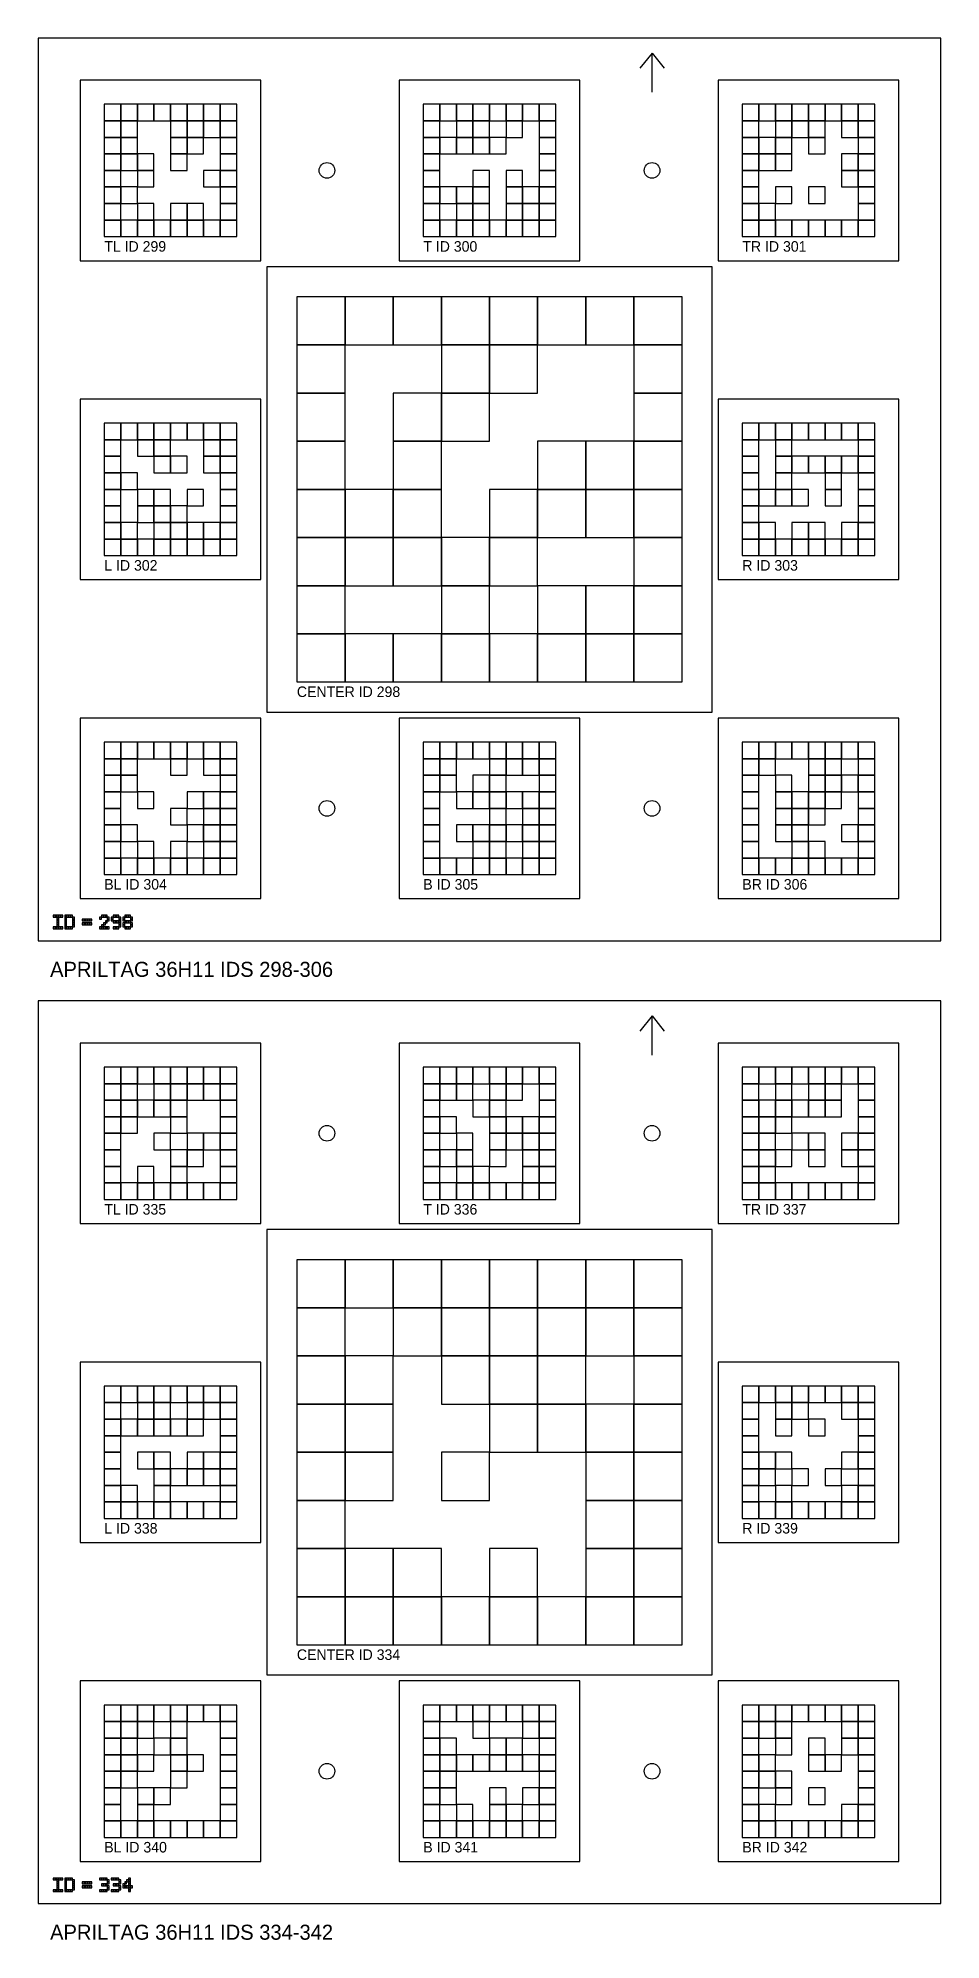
# Model space of a CAD drawing. Extents: x 0 to 1260, y -12 to 1580.
# Drawn here: x 640 to 940, y 948 to 1580 of the extents above; entities that cross this region are included whole.
import ezdxf

# ---------------------------------------------------------------- set-up
doc = ezdxf.new("R2010")
doc.units = 0
for name, color, linetype in [('BLACK_POCKET', 7, 'CONTINUOUS'), ('BOARD_TEXT', 7, 'CONTINUOUS'), ('CUT', 7, 'CONTINUOUS'), ('LABEL', 3, 'CONTINUOUS'), ('MOUNT_HOLE', 6, 'CONTINUOUS'), ('ORIENTATION', 7, 'CONTINUOUS'), ('QUIET_ZONE', 5, 'CONTINUOUS'), ('TAG_BOUNDARY', 8, 'CONTINUOUS')]:
    doc.layers.add(name, color=color, linetype=linetype)

msp = doc.modelspace()

# ---------------------------------------------------------------- texts
at = {"layer": 'LABEL'}
for s, height, p in [('TL ID 299', 3.5, (662, 1509)), ('T ID 300', 3.5, (768, 1509)), ('TR ID 301', 3.5, (874, 1509)), ('L ID 302', 3.5, (662, 1403)), ('R ID 303', 3.5, (874, 1403)), ('CENTER ID 298', 3.5, (726, 1361)), ('BL ID 304', 3.5, (662, 1297)), ('B ID 305', 3.5, (768, 1297)), ('BR ID 306', 3.5, (874, 1297)), ('APRILTAG 36H11 IDS 298-306', 5, (644, 1268)), ('TL ID 335', 3.5, (662, 1189)), ('T ID 336', 3.5, (768, 1189)), ('TR ID 337', 3.5, (874, 1189)), ('L ID 338', 3.5, (662, 1083)), ('R ID 339', 3.5, (874, 1083)), ('CENTER ID 334', 3.5, (726, 1041)), ('BL ID 340', 3.5, (662, 977)), ('B ID 341', 3.5, (768, 977)), ('BR ID 342', 3.5, (874, 977)), ('APRILTAG 36H11 IDS 334-342', 5, (644, 948))]:
    msp.add_text(s, height=height, dxfattribs=at).set_placement(p)

# ---------------------------------------------------------------- linework, layer by layer
at = {"layer": 'BLACK_POCKET'}
for p, q in [((667.5, 1558), (662, 1558)), ((662, 1558), (662, 1552.5)), ((667.5, 1552.5), (667.5, 1558)), ((673, 1558), (667.5, 1558)), ((667.5, 1558), (667.5, 1552.5)), ((673, 1552.5), (673, 1558)), ((678.5, 1558), (673, 1558)), ((673, 1558), (673, 1552.5)), ((678.5, 1552.5), (678.5, 1558)), ((684, 1558), (678.5, 1558)), ((678.5, 1558), (678.5, 1552.5)), ((684, 1552.5), (684, 1558)), ((689.5, 1558), (684, 1558)), ((684, 1558), (684, 1552.5)), ((689.5, 1552.5), (689.5, 1558)), ((695, 1558), (689.5, 1558)), ((689.5, 1558), (689.5, 1552.5)), ((695, 1552.5), (695, 1558)), ((700.5, 1558), (695, 1558)), ((695, 1558), (695, 1552.5)), ((700.5, 1552.5), (700.5, 1558)), ((706, 1558), (700.5, 1558)), ((700.5, 1558), (700.5, 1552.5)), ((706, 1552.5), (706, 1558)), ((773.5, 1558), (768, 1558)), ((768, 1558), (768, 1552.5)), ((773.5, 1552.5), (773.5, 1558)), ((779, 1558), (773.5, 1558)), ((773.5, 1558), (773.5, 1552.5)), ((779, 1552.5), (779, 1558)), ((784.5, 1558), (779, 1558)), ((779, 1558), (779, 1552.5)), ((784.5, 1552.5), (784.5, 1558)), ((790, 1558), (784.5, 1558)), ((784.5, 1558), (784.5, 1552.5)), ((790, 1552.5), (790, 1558)), ((795.5, 1558), (790, 1558)), ((790, 1558), (790, 1552.5)), ((795.5, 1552.5), (795.5, 1558)), ((801, 1558), (795.5, 1558)), ((795.5, 1558), (795.5, 1552.5)), ((801, 1552.5), (801, 1558)), ((806.5, 1558), (801, 1558)), ((801, 1558), (801, 1552.5)), ((806.5, 1552.5), (806.5, 1558)), ((812, 1558), (806.5, 1558)), ((806.5, 1558), (806.5, 1552.5)), ((812, 1552.5), (812, 1558)), ((879.5, 1558), (874, 1558)), ((874, 1558), (874, 1552.5)), ((879.5, 1552.5), (879.5, 1558)), ((885, 1558), (879.5, 1558)), ((879.5, 1558), (879.5, 1552.5)), ((885, 1552.5), (885, 1558)), ((890.5, 1558), (885, 1558)), ((885, 1558), (885, 1552.5)), ((890.5, 1552.5), (890.5, 1558)), ((896, 1558), (890.5, 1558)), ((890.5, 1558), (890.5, 1552.5)), ((896, 1552.5), (896, 1558)), ((901.5, 1558), (896, 1558)), ((896, 1558), (896, 1552.5)), ((901.5, 1552.5), (901.5, 1558)), ((907, 1558), (901.5, 1558)), ((901.5, 1558), (901.5, 1552.5)), ((907, 1552.5), (907, 1558)), ((912.5, 1558), (907, 1558)), ((907, 1558), (907, 1552.5)), ((912.5, 1552.5), (912.5, 1558)), ((918, 1558), (912.5, 1558)), ((912.5, 1558), (912.5, 1552.5)), ((918, 1552.5), (918, 1558)), ((662, 1552.5), (667.5, 1552.5)), ((667.5, 1552.5), (662, 1552.5)), ((662, 1552.5), (662, 1547)), ((667.5, 1552.5), (673, 1552.5)), ((667.5, 1547), (667.5, 1552.5)), ((673, 1552.5), (667.5, 1552.5)), ((667.5, 1552.5), (667.5, 1547)), ((673, 1552.5), (678.5, 1552.5)), ((673, 1547), (673, 1552.5)), ((678.5, 1552.5), (684, 1552.5)), ((684, 1552.5), (689.5, 1552.5)), ((689.5, 1552.5), (684, 1552.5)), ((684, 1552.5), (684, 1547)), ((689.5, 1552.5), (695, 1552.5)), ((689.5, 1547), (689.5, 1552.5)), ((695, 1552.5), (689.5, 1552.5)), ((689.5, 1552.5), (689.5, 1547)), ((695, 1552.5), (700.5, 1552.5)), ((695, 1547), (695, 1552.5)), ((700.5, 1552.5), (695, 1552.5)), ((695, 1552.5), (695, 1547)), ((700.5, 1552.5), (706, 1552.5)), ((700.5, 1547), (700.5, 1552.5)), ((706, 1552.5), (700.5, 1552.5)), ((700.5, 1552.5), (700.5, 1547)), ((706, 1547), (706, 1552.5)), ((768, 1552.5), (773.5, 1552.5)), ((773.5, 1552.5), (768, 1552.5)), ((768, 1552.5), (768, 1547)), ((773.5, 1552.5), (779, 1552.5)), ((773.5, 1547), (773.5, 1552.5)), ((779, 1552.5), (784.5, 1552.5)), ((784.5, 1552.5), (779, 1552.5)), ((779, 1552.5), (779, 1547)), ((784.5, 1552.5), (790, 1552.5)), ((784.5, 1547), (784.5, 1552.5)), ((790, 1552.5), (784.5, 1552.5)), ((784.5, 1552.5), (784.5, 1547)), ((790, 1552.5), (795.5, 1552.5)), ((790, 1547), (790, 1552.5)), ((795.5, 1552.5), (801, 1552.5)), ((801, 1552.5), (795.5, 1552.5)), ((795.5, 1552.5), (795.5, 1547)), ((801, 1552.5), (806.5, 1552.5)), ((801, 1547), (801, 1552.5)), ((806.5, 1552.5), (812, 1552.5)), ((812, 1552.5), (806.5, 1552.5)), ((806.5, 1552.5), (806.5, 1547)), ((812, 1547), (812, 1552.5)), ((874, 1552.5), (879.5, 1552.5)), ((879.5, 1552.5), (874, 1552.5)), ((874, 1552.5), (874, 1547)), ((879.5, 1552.5), (885, 1552.5)), ((879.5, 1547), (879.5, 1552.5)), ((885, 1552.5), (890.5, 1552.5)), ((890.5, 1552.5), (885, 1552.5)), ((885, 1552.5), (885, 1547)), ((890.5, 1552.5), (896, 1552.5)), ((890.5, 1547), (890.5, 1552.5)), ((896, 1552.5), (890.5, 1552.5)), ((890.5, 1552.5), (890.5, 1547)), ((896, 1552.5), (901.5, 1552.5)), ((896, 1547), (896, 1552.5)), ((901.5, 1552.5), (896, 1552.5)), ((896, 1552.5), (896, 1547)), ((901.5, 1552.5), (907, 1552.5)), ((901.5, 1547), (901.5, 1552.5)), ((907, 1552.5), (912.5, 1552.5)), ((912.5, 1552.5), (907, 1552.5)), ((907, 1552.5), (907, 1547)), ((912.5, 1552.5), (918, 1552.5)), ((912.5, 1547), (912.5, 1552.5)), ((918, 1552.5), (912.5, 1552.5)), ((912.5, 1552.5), (912.5, 1547)), ((918, 1547), (918, 1552.5)), ((662, 1547), (667.5, 1547)), ((667.5, 1547), (662, 1547)), ((662, 1547), (662, 1541.5)), ((667.5, 1547), (673, 1547)), ((667.5, 1541.5), (667.5, 1547)), ((673, 1547), (667.5, 1547)), ((667.5, 1547), (667.5, 1541.5)), ((673, 1541.5), (673, 1547)), ((684, 1547), (689.5, 1547)), ((689.5, 1547), (684, 1547)), ((684, 1547), (684, 1541.5)), ((689.5, 1547), (695, 1547)), ((689.5, 1541.5), (689.5, 1547)), ((695, 1547), (689.5, 1547)), ((689.5, 1547), (689.5, 1541.5)), ((695, 1547), (700.5, 1547)), ((695, 1541.5), (695, 1547)), ((700.5, 1547), (706, 1547)), ((706, 1547), (700.5, 1547)), ((700.5, 1547), (700.5, 1541.5)), ((706, 1541.5), (706, 1547)), ((768, 1547), (773.5, 1547)), ((773.5, 1547), (768, 1547)), ((768, 1547), (768, 1541.5)), ((773.5, 1541.5), (773.5, 1547)), ((779, 1547), (773.5, 1547)), ((773.5, 1547), (773.5, 1541.5)), ((779, 1547), (784.5, 1547)), ((779, 1541.5), (779, 1547)), ((784.5, 1547), (779, 1547)), ((779, 1547), (779, 1541.5)), ((784.5, 1547), (790, 1547)), ((784.5, 1541.5), (784.5, 1547)), ((790, 1547), (784.5, 1547)), ((784.5, 1547), (784.5, 1541.5)), ((790, 1541.5), (790, 1547)), ((795.5, 1547), (790, 1547)), ((790, 1547), (790, 1541.5)), ((795.5, 1547), (801, 1547)), ((795.5, 1541.5), (795.5, 1547)), ((806.5, 1547), (812, 1547)), ((812, 1547), (806.5, 1547)), ((806.5, 1547), (806.5, 1541.5)), ((812, 1541.5), (812, 1547)), ((874, 1547), (879.5, 1547)), ((879.5, 1547), (874, 1547)), ((874, 1547), (874, 1541.5)), ((879.5, 1541.5), (879.5, 1547)), ((885, 1547), (879.5, 1547)), ((879.5, 1547), (879.5, 1541.5)), ((885, 1547), (890.5, 1547)), ((885, 1541.5), (885, 1547)), ((890.5, 1547), (885, 1547)), ((885, 1547), (885, 1541.5)), ((890.5, 1547), (896, 1547)), ((890.5, 1541.5), (890.5, 1547)), ((896, 1547), (901.5, 1547)), ((901.5, 1547), (896, 1547)), ((896, 1547), (896, 1541.5)), ((901.5, 1541.5), (901.5, 1547)), ((907, 1547), (912.5, 1547)), ((912.5, 1547), (918, 1547)), ((918, 1547), (912.5, 1547)), ((912.5, 1547), (912.5, 1541.5)), ((918, 1541.5), (918, 1547)), ((662, 1541.5), (667.5, 1541.5)), ((667.5, 1541.5), (662, 1541.5)), ((662, 1541.5), (662, 1536)), ((662, 1536), (667.5, 1536)), ((667.5, 1536), (662, 1536)), ((662, 1536), (662, 1530.5)), ((667.5, 1541.5), (673, 1541.5)), ((667.5, 1536), (667.5, 1541.5)), ((673, 1541.5), (667.5, 1541.5)), ((667.5, 1541.5), (667.5, 1536)), ((667.5, 1536), (673, 1536)), ((667.5, 1530.5), (667.5, 1536)), ((673, 1536), (673, 1541.5)), ((678.5, 1541.5), (673, 1541.5)), ((673, 1541.5), (673, 1536)), ((673, 1536), (678.5, 1536)), ((678.5, 1536), (673, 1536)), ((673, 1536), (673, 1530.5)), ((678.5, 1536), (678.5, 1541.5)), ((678.5, 1530.5), (678.5, 1536)), ((684, 1541.5), (689.5, 1541.5)), ((689.5, 1541.5), (684, 1541.5)), ((684, 1541.5), (684, 1536)), ((684, 1536), (689.5, 1536)), ((689.5, 1541.5), (695, 1541.5)), ((689.5, 1536), (689.5, 1541.5)), ((700.5, 1536), (695, 1536)), ((695, 1536), (695, 1530.5)), ((700.5, 1541.5), (706, 1541.5)), ((706, 1541.5), (700.5, 1541.5)), ((700.5, 1541.5), (700.5, 1536)), ((700.5, 1536), (706, 1536)), ((700.5, 1530.5), (700.5, 1536)), ((706, 1536), (700.5, 1536)), ((700.5, 1536), (700.5, 1530.5)), ((706, 1536), (706, 1541.5)), ((706, 1530.5), (706, 1536)), ((768, 1541.5), (773.5, 1541.5)), ((773.5, 1541.5), (768, 1541.5)), ((768, 1541.5), (768, 1536)), ((768, 1536), (773.5, 1536)), ((773.5, 1536), (768, 1536)), ((768, 1536), (768, 1530.5)), ((773.5, 1541.5), (779, 1541.5)), ((773.5, 1536), (773.5, 1541.5)), ((773.5, 1530.5), (773.5, 1536)), ((779, 1541.5), (784.5, 1541.5)), ((784.5, 1541.5), (790, 1541.5)), ((790, 1536), (784.5, 1536)), ((784.5, 1536), (784.5, 1530.5)), ((790, 1541.5), (795.5, 1541.5)), ((790, 1530.5), (790, 1536)), ((801, 1536), (795.5, 1536)), ((795.5, 1536), (795.5, 1530.5)), ((801, 1530.5), (801, 1536)), ((806.5, 1541.5), (812, 1541.5)), ((812, 1541.5), (806.5, 1541.5)), ((806.5, 1541.5), (806.5, 1536)), ((806.5, 1536), (812, 1536)), ((812, 1536), (806.5, 1536)), ((806.5, 1536), (806.5, 1530.5)), ((812, 1536), (812, 1541.5)), ((812, 1530.5), (812, 1536)), ((874, 1541.5), (879.5, 1541.5)), ((879.5, 1541.5), (874, 1541.5)), ((874, 1541.5), (874, 1536)), ((874, 1536), (879.5, 1536)), ((879.5, 1536), (874, 1536)), ((874, 1536), (874, 1530.5)), ((879.5, 1541.5), (885, 1541.5)), ((879.5, 1536), (879.5, 1541.5)), ((885, 1541.5), (879.5, 1541.5)), ((879.5, 1541.5), (879.5, 1536)), ((879.5, 1536), (885, 1536)), ((879.5, 1530.5), (879.5, 1536)), ((885, 1541.5), (890.5, 1541.5)), ((885, 1536), (885, 1541.5)), ((890.5, 1541.5), (885, 1541.5)), ((885, 1541.5), (885, 1536)), ((885, 1536), (890.5, 1536)), ((890.5, 1536), (890.5, 1541.5)), ((896, 1541.5), (901.5, 1541.5)), ((912.5, 1541.5), (907, 1541.5)), ((907, 1541.5), (907, 1536)), ((907, 1536), (912.5, 1536)), ((912.5, 1536), (907, 1536)), ((907, 1536), (907, 1530.5)), ((912.5, 1541.5), (918, 1541.5)), ((912.5, 1536), (912.5, 1541.5)), ((918, 1541.5), (912.5, 1541.5)), ((912.5, 1541.5), (912.5, 1536)), ((912.5, 1536), (918, 1536)), ((912.5, 1530.5), (912.5, 1536)), ((918, 1536), (912.5, 1536)), ((912.5, 1536), (912.5, 1530.5)), ((918, 1536), (918, 1541.5)), ((918, 1530.5), (918, 1536)), ((662, 1530.5), (667.5, 1530.5)), ((667.5, 1530.5), (662, 1530.5)), ((662, 1530.5), (662, 1525)), ((667.5, 1525), (667.5, 1530.5)), ((673, 1530.5), (667.5, 1530.5)), ((667.5, 1530.5), (667.5, 1525)), ((673, 1530.5), (678.5, 1530.5)), ((673, 1525), (673, 1530.5)), ((695, 1530.5), (700.5, 1530.5)), ((700.5, 1530.5), (706, 1530.5)), ((706, 1530.5), (700.5, 1530.5)), ((700.5, 1530.5), (700.5, 1525)), ((706, 1525), (706, 1530.5)), ((768, 1530.5), (773.5, 1530.5)), ((773.5, 1530.5), (768, 1530.5)), ((768, 1530.5), (768, 1525)), ((773.5, 1525), (773.5, 1530.5)), ((779, 1530.5), (773.5, 1530.5)), ((773.5, 1530.5), (773.5, 1525)), ((779, 1525), (779, 1530.5)), ((784.5, 1530.5), (779, 1530.5)), ((779, 1530.5), (779, 1525)), ((784.5, 1530.5), (790, 1530.5)), ((784.5, 1525), (784.5, 1530.5)), ((790, 1530.5), (784.5, 1530.5)), ((784.5, 1530.5), (784.5, 1525)), ((790, 1525), (790, 1530.5)), ((795.5, 1530.5), (801, 1530.5)), ((801, 1530.5), (795.5, 1530.5)), ((795.5, 1530.5), (795.5, 1525)), ((801, 1525), (801, 1530.5)), ((806.5, 1530.5), (801, 1530.5)), ((801, 1530.5), (801, 1525)), ((806.5, 1530.5), (812, 1530.5)), ((806.5, 1525), (806.5, 1530.5)), ((812, 1530.5), (806.5, 1530.5)), ((806.5, 1530.5), (806.5, 1525)), ((812, 1525), (812, 1530.5)), ((874, 1530.5), (879.5, 1530.5)), ((879.5, 1530.5), (874, 1530.5)), ((874, 1530.5), (874, 1525)), ((879.5, 1525), (879.5, 1530.5)), ((890.5, 1530.5), (885, 1530.5)), ((885, 1530.5), (885, 1525)), ((890.5, 1525), (890.5, 1530.5)), ((901.5, 1530.5), (896, 1530.5)), ((896, 1530.5), (896, 1525)), ((901.5, 1525), (901.5, 1530.5)), ((907, 1530.5), (912.5, 1530.5)), ((912.5, 1530.5), (918, 1530.5)), ((918, 1530.5), (912.5, 1530.5)), ((912.5, 1530.5), (912.5, 1525)), ((918, 1525), (918, 1530.5)), ((662, 1525), (667.5, 1525)), ((667.5, 1525), (662, 1525)), ((662, 1525), (662, 1519.5)), ((667.5, 1525), (673, 1525)), ((667.5, 1519.5), (667.5, 1525)), ((678.5, 1525), (673, 1525)), ((673, 1525), (673, 1519.5)), ((678.5, 1519.5), (678.5, 1525)), ((689.5, 1525), (684, 1525)), ((684, 1525), (684, 1519.5)), ((689.5, 1519.5), (689.5, 1525)), ((695, 1525), (689.5, 1525)), ((689.5, 1525), (689.5, 1519.5)), ((695, 1519.5), (695, 1525)), ((700.5, 1525), (706, 1525)), ((706, 1525), (700.5, 1525)), ((700.5, 1525), (700.5, 1519.5)), ((706, 1519.5), (706, 1525)), ((768, 1525), (773.5, 1525)), ((773.5, 1525), (768, 1525)), ((768, 1525), (768, 1519.5)), ((773.5, 1525), (779, 1525)), ((773.5, 1519.5), (773.5, 1525)), ((779, 1525), (784.5, 1525)), ((784.5, 1525), (779, 1525)), ((779, 1525), (779, 1519.5)), ((784.5, 1525), (790, 1525)), ((784.5, 1519.5), (784.5, 1525)), ((790, 1525), (784.5, 1525)), ((784.5, 1525), (784.5, 1519.5)), ((790, 1519.5), (790, 1525)), ((795.5, 1525), (801, 1525)), ((801, 1525), (795.5, 1525)), ((795.5, 1525), (795.5, 1519.5)), ((801, 1525), (806.5, 1525)), ((801, 1519.5), (801, 1525)), ((806.5, 1525), (801, 1525)), ((801, 1525), (801, 1519.5)), ((806.5, 1525), (812, 1525)), ((806.5, 1519.5), (806.5, 1525)), ((812, 1525), (806.5, 1525)), ((806.5, 1525), (806.5, 1519.5)), ((812, 1519.5), (812, 1525)), ((874, 1525), (879.5, 1525)), ((879.5, 1525), (874, 1525)), ((874, 1525), (874, 1519.5)), ((879.5, 1519.5), (879.5, 1525)), ((885, 1525), (879.5, 1525)), ((879.5, 1525), (879.5, 1519.5)), ((885, 1525), (890.5, 1525)), ((885, 1519.5), (885, 1525)), ((896, 1525), (901.5, 1525)), ((912.5, 1525), (918, 1525)), ((918, 1525), (912.5, 1525)), ((912.5, 1525), (912.5, 1519.5)), ((918, 1519.5), (918, 1525)), ((662, 1519.5), (667.5, 1519.5)), ((667.5, 1519.5), (662, 1519.5)), ((662, 1519.5), (662, 1514)), ((667.5, 1514), (667.5, 1519.5)), ((673, 1519.5), (667.5, 1519.5)), ((667.5, 1519.5), (667.5, 1514)), ((673, 1519.5), (678.5, 1519.5)), ((673, 1514), (673, 1519.5)), ((678.5, 1519.5), (673, 1519.5)), ((673, 1519.5), (673, 1514)), ((678.5, 1514), (678.5, 1519.5)), ((684, 1519.5), (678.5, 1519.5)), ((678.5, 1519.5), (678.5, 1514)), ((684, 1519.5), (689.5, 1519.5)), ((684, 1514), (684, 1519.5)), ((689.5, 1519.5), (684, 1519.5)), ((684, 1519.5), (684, 1514)), ((689.5, 1519.5), (695, 1519.5)), ((689.5, 1514), (689.5, 1519.5)), ((695, 1519.5), (689.5, 1519.5)), ((689.5, 1519.5), (689.5, 1514)), ((695, 1514), (695, 1519.5)), ((700.5, 1519.5), (695, 1519.5)), ((695, 1519.5), (695, 1514)), ((700.5, 1519.5), (706, 1519.5)), ((700.5, 1514), (700.5, 1519.5)), ((706, 1519.5), (700.5, 1519.5)), ((700.5, 1519.5), (700.5, 1514)), ((706, 1514), (706, 1519.5)), ((768, 1519.5), (773.5, 1519.5)), ((773.5, 1519.5), (768, 1519.5)), ((768, 1519.5), (768, 1514)), ((773.5, 1514), (773.5, 1519.5)), ((779, 1519.5), (773.5, 1519.5)), ((773.5, 1519.5), (773.5, 1514)), ((779, 1519.5), (784.5, 1519.5)), ((779, 1514), (779, 1519.5)), ((784.5, 1519.5), (779, 1519.5)), ((779, 1519.5), (779, 1514)), ((784.5, 1519.5), (790, 1519.5)), ((784.5, 1514), (784.5, 1519.5)), ((790, 1519.5), (784.5, 1519.5)), ((784.5, 1519.5), (784.5, 1514)), ((790, 1514), (790, 1519.5)), ((795.5, 1519.5), (790, 1519.5)), ((790, 1519.5), (790, 1514)), ((795.5, 1519.5), (801, 1519.5)), ((795.5, 1514), (795.5, 1519.5)), ((801, 1519.5), (795.5, 1519.5)), ((795.5, 1519.5), (795.5, 1514)), ((801, 1519.5), (806.5, 1519.5)), ((801, 1514), (801, 1519.5)), ((806.5, 1519.5), (801, 1519.5)), ((801, 1519.5), (801, 1514)), ((806.5, 1519.5), (812, 1519.5)), ((806.5, 1514), (806.5, 1519.5)), ((812, 1519.5), (806.5, 1519.5)), ((806.5, 1519.5), (806.5, 1514)), ((812, 1514), (812, 1519.5)), ((874, 1519.5), (879.5, 1519.5)), ((879.5, 1519.5), (874, 1519.5)), ((874, 1519.5), (874, 1514)), ((879.5, 1519.5), (885, 1519.5)), ((879.5, 1514), (879.5, 1519.5)), ((885, 1519.5), (879.5, 1519.5)), ((879.5, 1519.5), (879.5, 1514)), ((885, 1514), (885, 1519.5)), ((890.5, 1519.5), (885, 1519.5)), ((885, 1519.5), (885, 1514)), ((890.5, 1514), (890.5, 1519.5)), ((896, 1519.5), (890.5, 1519.5)), ((890.5, 1519.5), (890.5, 1514)), ((896, 1514), (896, 1519.5)), ((901.5, 1519.5), (896, 1519.5)), ((896, 1519.5), (896, 1514)), ((901.5, 1514), (901.5, 1519.5)), ((907, 1519.5), (901.5, 1519.5)), ((901.5, 1519.5), (901.5, 1514)), ((907, 1514), (907, 1519.5)), ((912.5, 1519.5), (907, 1519.5)), ((907, 1519.5), (907, 1514)), ((912.5, 1519.5), (918, 1519.5)), ((912.5, 1514), (912.5, 1519.5)), ((918, 1519.5), (912.5, 1519.5)), ((912.5, 1519.5), (912.5, 1514)), ((918, 1514), (918, 1519.5)), ((662, 1514), (667.5, 1514)), ((667.5, 1514), (673, 1514)), ((673, 1514), (678.5, 1514)), ((678.5, 1514), (684, 1514)), ((684, 1514), (689.5, 1514)), ((689.5, 1514), (695, 1514)), ((695, 1514), (700.5, 1514)), ((700.5, 1514), (706, 1514)), ((768, 1514), (773.5, 1514)), ((773.5, 1514), (779, 1514)), ((779, 1514), (784.5, 1514)), ((784.5, 1514), (790, 1514)), ((790, 1514), (795.5, 1514)), ((795.5, 1514), (801, 1514)), ((801, 1514), (806.5, 1514)), ((806.5, 1514), (812, 1514)), ((874, 1514), (879.5, 1514)), ((879.5, 1514), (885, 1514)), ((885, 1514), (890.5, 1514)), ((890.5, 1514), (896, 1514)), ((896, 1514), (901.5, 1514)), ((901.5, 1514), (907, 1514)), ((907, 1514), (912.5, 1514)), ((912.5, 1514), (918, 1514)), ((742, 1494), (726, 1494)), ((726, 1494), (726, 1478)), ((742, 1478), (742, 1494)), ((758, 1494), (742, 1494)), ((742, 1494), (742, 1478)), ((758, 1478), (758, 1494)), ((774, 1494), (758, 1494)), ((758, 1494), (758, 1478)), ((774, 1478), (774, 1494)), ((790, 1494), (774, 1494)), ((774, 1494), (774, 1478)), ((790, 1478), (790, 1494)), ((806, 1494), (790, 1494)), ((790, 1494), (790, 1478)), ((806, 1478), (806, 1494)), ((822, 1494), (806, 1494)), ((806, 1494), (806, 1478)), ((822, 1478), (822, 1494)), ((838, 1494), (822, 1494)), ((822, 1494), (822, 1478)), ((838, 1478), (838, 1494)), ((854, 1494), (838, 1494)), ((838, 1494), (838, 1478)), ((854, 1478), (854, 1494)), ((726, 1478), (742, 1478)), ((742, 1478), (726, 1478)), ((726, 1478), (726, 1462)), ((742, 1478), (758, 1478)), ((742, 1462), (742, 1478)), ((758, 1478), (774, 1478)), ((774, 1478), (790, 1478)), ((790, 1478), (774, 1478)), ((774, 1478), (774, 1462)), ((790, 1478), (806, 1478)), ((790, 1462), (790, 1478)), ((806, 1478), (790, 1478)), ((790, 1478), (790, 1462)), ((806, 1478), (822, 1478)), ((806, 1462), (806, 1478)), ((822, 1478), (838, 1478)), ((838, 1478), (854, 1478)), ((854, 1478), (838, 1478)), ((838, 1478), (838, 1462)), ((854, 1462), (854, 1478)), ((726, 1462), (742, 1462)), ((742, 1462), (726, 1462)), ((726, 1462), (726, 1446)), ((742, 1446), (742, 1462)), ((774, 1462), (758, 1462)), ((758, 1462), (758, 1446)), ((774, 1462), (790, 1462)), ((774, 1446), (774, 1462)), ((790, 1462), (774, 1462)), ((774, 1462), (774, 1446)), ((790, 1462), (806, 1462)), ((790, 1446), (790, 1462)), ((838, 1462), (854, 1462)), ((854, 1462), (838, 1462)), ((838, 1462), (838, 1446)), ((854, 1446), (854, 1462)), ((667.5, 1452), (662, 1452)), ((662, 1452), (662, 1446.5)), ((667.5, 1446.5), (667.5, 1452)), ((673, 1452), (667.5, 1452)), ((667.5, 1452), (667.5, 1446.5)), ((673, 1446.5), (673, 1452)), ((678.5, 1452), (673, 1452)), ((673, 1452), (673, 1446.5)), ((678.5, 1446.5), (678.5, 1452)), ((684, 1452), (678.5, 1452)), ((678.5, 1452), (678.5, 1446.5)), ((684, 1446.5), (684, 1452)), ((689.5, 1452), (684, 1452)), ((684, 1452), (684, 1446.5)), ((689.5, 1446.5), (689.5, 1452)), ((695, 1452), (689.5, 1452)), ((689.5, 1452), (689.5, 1446.5)), ((695, 1446.5), (695, 1452)), ((700.5, 1452), (695, 1452)), ((695, 1452), (695, 1446.5)), ((700.5, 1446.5), (700.5, 1452)), ((706, 1452), (700.5, 1452)), ((700.5, 1452), (700.5, 1446.5)), ((706, 1446.5), (706, 1452)), ((879.5, 1452), (874, 1452)), ((874, 1452), (874, 1446.5)), ((879.5, 1446.5), (879.5, 1452)), ((885, 1452), (879.5, 1452)), ((879.5, 1452), (879.5, 1446.5)), ((885, 1446.5), (885, 1452)), ((890.5, 1452), (885, 1452)), ((885, 1452), (885, 1446.5)), ((890.5, 1446.5), (890.5, 1452)), ((896, 1452), (890.5, 1452)), ((890.5, 1452), (890.5, 1446.5)), ((896, 1446.5), (896, 1452)), ((901.5, 1452), (896, 1452)), ((896, 1452), (896, 1446.5)), ((901.5, 1446.5), (901.5, 1452)), ((907, 1452), (901.5, 1452)), ((901.5, 1452), (901.5, 1446.5)), ((907, 1446.5), (907, 1452)), ((912.5, 1452), (907, 1452)), ((907, 1452), (907, 1446.5)), ((912.5, 1446.5), (912.5, 1452)), ((918, 1452), (912.5, 1452)), ((912.5, 1452), (912.5, 1446.5)), ((918, 1446.5), (918, 1452)), ((662, 1446.5), (667.5, 1446.5)), ((667.5, 1446.5), (662, 1446.5)), ((662, 1446.5), (662, 1441)), ((667.5, 1446.5), (673, 1446.5)), ((667.5, 1441), (667.5, 1446.5)), ((673, 1446.5), (678.5, 1446.5)), ((678.5, 1446.5), (673, 1446.5)), ((673, 1446.5), (673, 1441)), ((678.5, 1446.5), (684, 1446.5)), ((678.5, 1441), (678.5, 1446.5)), ((684, 1446.5), (678.5, 1446.5)), ((678.5, 1446.5), (678.5, 1441)), ((684, 1446.5), (689.5, 1446.5)), ((684, 1441), (684, 1446.5)), ((689.5, 1446.5), (695, 1446.5)), ((695, 1446.5), (700.5, 1446.5)), ((700.5, 1446.5), (695, 1446.5)), ((695, 1446.5), (695, 1441)), ((700.5, 1446.5), (706, 1446.5)), ((700.5, 1441), (700.5, 1446.5)), ((706, 1446.5), (700.5, 1446.5)), ((700.5, 1446.5), (700.5, 1441)), ((706, 1441), (706, 1446.5)), ((726, 1446), (742, 1446)), ((742, 1446), (726, 1446)), ((726, 1446), (726, 1430)), ((742, 1430), (742, 1446)), ((758, 1446), (774, 1446)), ((774, 1446), (758, 1446)), ((758, 1446), (758, 1430)), ((774, 1446), (790, 1446)), ((774, 1430), (774, 1446)), ((822, 1446), (806, 1446)), ((806, 1446), (806, 1430)), ((822, 1430), (822, 1446)), ((838, 1446), (822, 1446)), ((822, 1446), (822, 1430)), ((838, 1446), (854, 1446)), ((838, 1430), (838, 1446)), ((854, 1446), (838, 1446)), ((838, 1446), (838, 1430)), ((854, 1430), (854, 1446)), ((874, 1446.5), (879.5, 1446.5)), ((879.5, 1446.5), (874, 1446.5)), ((874, 1446.5), (874, 1441)), ((879.5, 1446.5), (885, 1446.5)), ((879.5, 1441), (879.5, 1446.5)), ((885, 1446.5), (890.5, 1446.5)), ((890.5, 1446.5), (885, 1446.5)), ((885, 1446.5), (885, 1441)), ((890.5, 1446.5), (896, 1446.5)), ((890.5, 1441), (890.5, 1446.5)), ((896, 1446.5), (901.5, 1446.5)), ((901.5, 1446.5), (907, 1446.5)), ((907, 1446.5), (912.5, 1446.5)), ((912.5, 1446.5), (918, 1446.5)), ((918, 1446.5), (912.5, 1446.5)), ((912.5, 1446.5), (912.5, 1441)), ((918, 1441), (918, 1446.5)), ((662, 1441), (667.5, 1441)), ((667.5, 1441), (662, 1441)), ((662, 1441), (662, 1435.5)), ((662, 1435.5), (667.5, 1435.5)), ((667.5, 1435.5), (662, 1435.5)), ((662, 1435.5), (662, 1430)), ((667.5, 1435.5), (667.5, 1441)), ((667.5, 1430), (667.5, 1435.5)), ((673, 1435.5), (667.5, 1435.5)), ((667.5, 1435.5), (667.5, 1430)), ((673, 1441), (678.5, 1441)), ((673, 1430), (673, 1435.5)), ((678.5, 1441), (684, 1441)), ((684, 1441), (678.5, 1441)), ((678.5, 1441), (678.5, 1435.5)), ((678.5, 1435.5), (684, 1435.5)), ((684, 1435.5), (684, 1441)), ((689.5, 1441), (684, 1441)), ((684, 1441), (684, 1435.5)), ((684, 1435.5), (689.5, 1435.5)), ((689.5, 1435.5), (689.5, 1441)), ((695, 1441), (700.5, 1441)), ((700.5, 1441), (695, 1441)), ((695, 1441), (695, 1435.5)), ((695, 1435.5), (700.5, 1435.5)), ((700.5, 1441), (706, 1441)), ((700.5, 1435.5), (700.5, 1441)), ((706, 1441), (700.5, 1441)), ((700.5, 1441), (700.5, 1435.5)), ((700.5, 1435.5), (706, 1435.5)), ((706, 1435.5), (700.5, 1435.5)), ((700.5, 1435.5), (700.5, 1430)), ((706, 1435.5), (706, 1441)), ((706, 1430), (706, 1435.5)), ((874, 1441), (879.5, 1441)), ((879.5, 1441), (874, 1441)), ((874, 1441), (874, 1435.5)), ((874, 1435.5), (879.5, 1435.5)), ((879.5, 1435.5), (874, 1435.5)), ((874, 1435.5), (874, 1430)), ((879.5, 1435.5), (879.5, 1441)), ((879.5, 1430), (879.5, 1435.5)), ((885, 1441), (890.5, 1441)), ((890.5, 1441), (885, 1441)), ((885, 1441), (885, 1435.5)), ((885, 1435.5), (890.5, 1435.5)), ((890.5, 1435.5), (885, 1435.5)), ((885, 1435.5), (885, 1430)), ((890.5, 1435.5), (890.5, 1441)), ((896, 1441), (890.5, 1441)), ((890.5, 1441), (890.5, 1435.5)), ((890.5, 1435.5), (896, 1435.5)), ((890.5, 1430), (890.5, 1435.5)), ((896, 1435.5), (896, 1441)), ((901.5, 1441), (896, 1441)), ((896, 1441), (896, 1435.5)), ((896, 1435.5), (901.5, 1435.5)), ((901.5, 1435.5), (901.5, 1441)), ((907, 1441), (901.5, 1441)), ((901.5, 1441), (901.5, 1435.5)), ((901.5, 1435.5), (907, 1435.5)), ((907, 1435.5), (901.5, 1435.5)), ((901.5, 1435.5), (901.5, 1430)), ((907, 1435.5), (907, 1441)), ((912.5, 1441), (907, 1441)), ((907, 1441), (907, 1435.5)), ((907, 1435.5), (912.5, 1435.5)), ((907, 1430), (907, 1435.5)), ((912.5, 1441), (918, 1441)), ((912.5, 1435.5), (912.5, 1441)), ((918, 1441), (912.5, 1441)), ((912.5, 1441), (912.5, 1435.5)), ((912.5, 1435.5), (918, 1435.5)), ((918, 1435.5), (912.5, 1435.5)), ((912.5, 1435.5), (912.5, 1430)), ((918, 1435.5), (918, 1441)), ((918, 1430), (918, 1435.5)), ((662, 1430), (667.5, 1430)), ((667.5, 1430), (662, 1430)), ((662, 1430), (662, 1424.5)), ((667.5, 1430), (673, 1430)), ((667.5, 1424.5), (667.5, 1430)), ((678.5, 1430), (673, 1430)), ((673, 1430), (673, 1424.5)), ((678.5, 1424.5), (678.5, 1430)), ((684, 1430), (678.5, 1430)), ((678.5, 1430), (678.5, 1424.5)), ((684, 1424.5), (684, 1430)), ((695, 1430), (689.5, 1430)), ((689.5, 1430), (689.5, 1424.5)), ((695, 1424.5), (695, 1430)), ((700.5, 1430), (706, 1430)), ((706, 1430), (700.5, 1430)), ((700.5, 1430), (700.5, 1424.5)), ((706, 1424.5), (706, 1430)), ((726, 1430), (742, 1430)), ((742, 1430), (726, 1430)), ((726, 1430), (726, 1414)), ((742, 1414), (742, 1430)), ((758, 1430), (742, 1430)), ((742, 1430), (742, 1414)), ((758, 1430), (774, 1430)), ((758, 1414), (758, 1430)), ((774, 1430), (758, 1430)), ((758, 1430), (758, 1414)), ((774, 1414), (774, 1430)), ((806, 1430), (790, 1430)), ((790, 1430), (790, 1414)), ((806, 1430), (822, 1430)), ((806, 1414), (806, 1430)), ((822, 1430), (806, 1430)), ((806, 1430), (806, 1414)), ((822, 1430), (838, 1430)), ((822, 1414), (822, 1430)), ((838, 1430), (822, 1430)), ((822, 1430), (822, 1414)), ((838, 1430), (854, 1430)), ((838, 1414), (838, 1430)), ((854, 1430), (838, 1430)), ((838, 1430), (838, 1414)), ((854, 1414), (854, 1430)), ((874, 1430), (879.5, 1430)), ((879.5, 1430), (874, 1430)), ((874, 1430), (874, 1424.5)), ((879.5, 1424.5), (879.5, 1430)), ((885, 1430), (879.5, 1430)), ((879.5, 1430), (879.5, 1424.5)), ((885, 1430), (890.5, 1430)), ((885, 1424.5), (885, 1430)), ((890.5, 1430), (885, 1430)), ((885, 1430), (885, 1424.5)), ((890.5, 1424.5), (890.5, 1430)), ((896, 1430), (890.5, 1430)), ((890.5, 1430), (890.5, 1424.5)), ((896, 1424.5), (896, 1430)), ((901.5, 1430), (907, 1430)), ((907, 1430), (901.5, 1430)), ((901.5, 1430), (901.5, 1424.5)), ((907, 1424.5), (907, 1430)), ((912.5, 1430), (918, 1430)), ((918, 1430), (912.5, 1430)), ((912.5, 1430), (912.5, 1424.5)), ((918, 1424.5), (918, 1430)), ((662, 1424.5), (667.5, 1424.5)), ((667.5, 1424.5), (662, 1424.5)), ((662, 1424.5), (662, 1419)), ((667.5, 1419), (667.5, 1424.5)), ((673, 1424.5), (678.5, 1424.5)), ((678.5, 1424.5), (673, 1424.5)), ((673, 1424.5), (673, 1419)), ((678.5, 1424.5), (684, 1424.5)), ((678.5, 1419), (678.5, 1424.5)), ((684, 1424.5), (678.5, 1424.5)), ((678.5, 1424.5), (678.5, 1419)), ((684, 1419), (684, 1424.5)), ((689.5, 1424.5), (684, 1424.5)), ((684, 1424.5), (684, 1419)), ((689.5, 1424.5), (695, 1424.5)), ((689.5, 1419), (689.5, 1424.5)), ((700.5, 1424.5), (706, 1424.5)), ((706, 1424.5), (700.5, 1424.5)), ((700.5, 1424.5), (700.5, 1419)), ((706, 1419), (706, 1424.5)), ((874, 1424.5), (879.5, 1424.5)), ((879.5, 1424.5), (874, 1424.5)), ((874, 1424.5), (874, 1419)), ((879.5, 1424.5), (885, 1424.5)), ((879.5, 1419), (879.5, 1424.5)), ((885, 1424.5), (890.5, 1424.5)), ((890.5, 1424.5), (896, 1424.5)), ((901.5, 1424.5), (907, 1424.5)), ((912.5, 1424.5), (918, 1424.5)), ((918, 1424.5), (912.5, 1424.5)), ((912.5, 1424.5), (912.5, 1419)), ((918, 1419), (918, 1424.5)), ((662, 1419), (667.5, 1419)), ((667.5, 1419), (662, 1419)), ((662, 1419), (662, 1413.5)), ((667.5, 1413.5), (667.5, 1419)), ((673, 1419), (667.5, 1419)), ((667.5, 1419), (667.5, 1413.5)), ((673, 1419), (678.5, 1419)), ((673, 1413.5), (673, 1419)), ((678.5, 1419), (684, 1419)), ((684, 1419), (678.5, 1419)), ((678.5, 1419), (678.5, 1413.5)), ((684, 1419), (689.5, 1419)), ((684, 1413.5), (684, 1419)), ((689.5, 1419), (684, 1419)), ((684, 1419), (684, 1413.5)), ((689.5, 1413.5), (689.5, 1419)), ((695, 1419), (689.5, 1419)), ((689.5, 1419), (689.5, 1413.5)), ((695, 1413.5), (695, 1419)), ((700.5, 1419), (695, 1419)), ((695, 1419), (695, 1413.5)), ((700.5, 1419), (706, 1419)), ((700.5, 1413.5), (700.5, 1419)), ((706, 1419), (700.5, 1419)), ((700.5, 1419), (700.5, 1413.5)), ((706, 1413.5), (706, 1419)), ((874, 1419), (879.5, 1419)), ((879.5, 1419), (874, 1419)), ((874, 1419), (874, 1413.5)), ((879.5, 1413.5), (879.5, 1419)), ((885, 1419), (879.5, 1419)), ((879.5, 1419), (879.5, 1413.5)), ((885, 1413.5), (885, 1419)), ((896, 1419), (890.5, 1419)), ((890.5, 1419), (890.5, 1413.5)), ((896, 1413.5), (896, 1419)), ((901.5, 1419), (896, 1419)), ((896, 1419), (896, 1413.5)), ((901.5, 1413.5), (901.5, 1419)), ((912.5, 1419), (907, 1419)), ((907, 1419), (907, 1413.5)), ((912.5, 1419), (918, 1419)), ((912.5, 1413.5), (912.5, 1419)), ((918, 1419), (912.5, 1419)), ((912.5, 1419), (912.5, 1413.5)), ((918, 1413.5), (918, 1419)), ((662, 1413.5), (667.5, 1413.5)), ((667.5, 1413.5), (662, 1413.5)), ((662, 1413.5), (662, 1408)), ((667.5, 1413.5), (673, 1413.5)), ((667.5, 1408), (667.5, 1413.5)), ((673, 1413.5), (667.5, 1413.5)), ((667.5, 1413.5), (667.5, 1408)), ((673, 1408), (673, 1413.5)), ((678.5, 1413.5), (673, 1413.5)), ((673, 1413.5), (673, 1408)), ((678.5, 1413.5), (684, 1413.5)), ((678.5, 1408), (678.5, 1413.5)), ((684, 1413.5), (678.5, 1413.5)), ((678.5, 1413.5), (678.5, 1408)), ((684, 1413.5), (689.5, 1413.5)), ((684, 1408), (684, 1413.5)), ((689.5, 1413.5), (684, 1413.5)), ((684, 1413.5), (684, 1408)), ((689.5, 1413.5), (695, 1413.5)), ((689.5, 1408), (689.5, 1413.5)), ((695, 1413.5), (689.5, 1413.5)), ((689.5, 1413.5), (689.5, 1408)), ((695, 1413.5), (700.5, 1413.5)), ((695, 1408), (695, 1413.5)), ((700.5, 1413.5), (695, 1413.5)), ((695, 1413.5), (695, 1408)), ((700.5, 1413.5), (706, 1413.5)), ((700.5, 1408), (700.5, 1413.5)), ((706, 1413.5), (700.5, 1413.5)), ((700.5, 1413.5), (700.5, 1408)), ((706, 1408), (706, 1413.5)), ((726, 1414), (742, 1414)), ((742, 1414), (726, 1414)), ((726, 1414), (726, 1398)), ((742, 1414), (758, 1414)), ((742, 1398), (742, 1414)), ((758, 1414), (742, 1414)), ((742, 1414), (742, 1398)), ((758, 1414), (774, 1414)), ((758, 1398), (758, 1414)), ((774, 1414), (758, 1414)), ((758, 1414), (758, 1398)), ((774, 1398), (774, 1414)), ((790, 1414), (774, 1414)), ((774, 1414), (774, 1398)), ((790, 1414), (806, 1414)), ((790, 1398), (790, 1414)), ((806, 1414), (790, 1414)), ((790, 1414), (790, 1398)), ((806, 1414), (822, 1414)), ((806, 1398), (806, 1414)), ((822, 1414), (838, 1414)), ((838, 1414), (854, 1414)), ((854, 1414), (838, 1414)), ((838, 1414), (838, 1398)), ((854, 1398), (854, 1414)), ((874, 1413.5), (879.5, 1413.5)), ((879.5, 1413.5), (874, 1413.5)), ((874, 1413.5), (874, 1408)), ((879.5, 1413.5), (885, 1413.5)), ((879.5, 1408), (879.5, 1413.5)), ((885, 1413.5), (879.5, 1413.5)), ((879.5, 1413.5), (879.5, 1408)), ((885, 1408), (885, 1413.5)), ((890.5, 1413.5), (885, 1413.5)), ((885, 1413.5), (885, 1408)), ((890.5, 1413.5), (896, 1413.5)), ((890.5, 1408), (890.5, 1413.5)), ((896, 1413.5), (890.5, 1413.5)), ((890.5, 1413.5), (890.5, 1408)), ((896, 1413.5), (901.5, 1413.5)), ((896, 1408), (896, 1413.5)), ((901.5, 1413.5), (896, 1413.5)), ((896, 1413.5), (896, 1408)), ((901.5, 1408), (901.5, 1413.5)), ((907, 1413.5), (901.5, 1413.5)), ((901.5, 1413.5), (901.5, 1408)), ((907, 1413.5), (912.5, 1413.5)), ((907, 1408), (907, 1413.5)), ((912.5, 1413.5), (907, 1413.5)), ((907, 1413.5), (907, 1408)), ((912.5, 1413.5), (918, 1413.5)), ((912.5, 1408), (912.5, 1413.5)), ((918, 1413.5), (912.5, 1413.5)), ((912.5, 1413.5), (912.5, 1408)), ((918, 1408), (918, 1413.5)), ((662, 1408), (667.5, 1408)), ((667.5, 1408), (673, 1408)), ((673, 1408), (678.5, 1408)), ((678.5, 1408), (684, 1408)), ((684, 1408), (689.5, 1408)), ((689.5, 1408), (695, 1408)), ((695, 1408), (700.5, 1408)), ((700.5, 1408), (706, 1408)), ((874, 1408), (879.5, 1408)), ((879.5, 1408), (885, 1408)), ((885, 1408), (890.5, 1408)), ((890.5, 1408), (896, 1408)), ((896, 1408), (901.5, 1408)), ((901.5, 1408), (907, 1408)), ((907, 1408), (912.5, 1408)), ((912.5, 1408), (918, 1408)), ((726, 1398), (742, 1398)), ((742, 1398), (726, 1398)), ((726, 1398), (726, 1382)), ((742, 1398), (758, 1398)), ((742, 1382), (742, 1398)), ((758, 1398), (774, 1398)), ((774, 1398), (790, 1398)), ((790, 1398), (774, 1398)), ((774, 1398), (774, 1382)), ((790, 1398), (806, 1398)), ((790, 1382), (790, 1398)), ((822, 1398), (806, 1398)), ((806, 1398), (806, 1382)), ((822, 1382), (822, 1398)), ((838, 1398), (822, 1398)), ((822, 1398), (822, 1382)), ((838, 1398), (854, 1398)), ((838, 1382), (838, 1398)), ((854, 1398), (838, 1398)), ((838, 1398), (838, 1382)), ((854, 1382), (854, 1398)), ((726, 1382), (742, 1382)), ((742, 1382), (726, 1382)), ((726, 1382), (726, 1366)), ((742, 1366), (742, 1382)), ((758, 1382), (742, 1382)), ((742, 1382), (742, 1366)), ((758, 1366), (758, 1382)), ((774, 1382), (758, 1382)), ((758, 1382), (758, 1366)), ((774, 1382), (790, 1382)), ((774, 1366), (774, 1382)), ((790, 1382), (774, 1382)), ((774, 1382), (774, 1366)), ((790, 1366), (790, 1382)), ((806, 1382), (790, 1382)), ((790, 1382), (790, 1366)), ((806, 1382), (822, 1382)), ((806, 1366), (806, 1382)), ((822, 1382), (806, 1382)), ((806, 1382), (806, 1366)), ((822, 1382), (838, 1382)), ((822, 1366), (822, 1382)), ((838, 1382), (822, 1382)), ((822, 1382), (822, 1366)), ((838, 1382), (854, 1382)), ((838, 1366), (838, 1382)), ((854, 1382), (838, 1382)), ((838, 1382), (838, 1366)), ((854, 1366), (854, 1382)), ((726, 1366), (742, 1366)), ((742, 1366), (758, 1366)), ((758, 1366), (774, 1366)), ((774, 1366), (790, 1366)), ((790, 1366), (806, 1366)), ((806, 1366), (822, 1366)), ((822, 1366), (838, 1366)), ((838, 1366), (854, 1366)), ((667.5, 1346), (662, 1346)), ((662, 1346), (662, 1340.5)), ((662, 1340.5), (667.5, 1340.5)), ((667.5, 1340.5), (662, 1340.5)), ((662, 1340.5), (662, 1335)), ((667.5, 1340.5), (667.5, 1346)), ((673, 1346), (667.5, 1346)), ((667.5, 1346), (667.5, 1340.5)), ((667.5, 1340.5), (673, 1340.5)), ((667.5, 1335), (667.5, 1340.5)), ((673, 1340.5), (667.5, 1340.5)), ((667.5, 1340.5), (667.5, 1335)), ((673, 1340.5), (673, 1346)), ((678.5, 1346), (673, 1346)), ((673, 1346), (673, 1340.5)), ((673, 1340.5), (678.5, 1340.5)), ((673, 1335), (673, 1340.5)), ((678.5, 1340.5), (678.5, 1346)), ((684, 1346), (678.5, 1346)), ((678.5, 1346), (678.5, 1340.5)), ((678.5, 1340.5), (684, 1340.5)), ((684, 1340.5), (684, 1346)), ((689.5, 1346), (684, 1346)), ((684, 1346), (684, 1340.5)), ((684, 1340.5), (689.5, 1340.5)), ((689.5, 1340.5), (684, 1340.5)), ((684, 1340.5), (684, 1335)), ((689.5, 1340.5), (689.5, 1346)), ((695, 1346), (689.5, 1346)), ((689.5, 1346), (689.5, 1340.5)), ((689.5, 1340.5), (695, 1340.5)), ((689.5, 1335), (689.5, 1340.5)), ((695, 1340.5), (695, 1346)), ((700.5, 1346), (695, 1346)), ((695, 1346), (695, 1340.5)), ((695, 1340.5), (700.5, 1340.5)), ((700.5, 1340.5), (695, 1340.5)), ((695, 1340.5), (695, 1335)), ((700.5, 1340.5), (700.5, 1346)), ((706, 1346), (700.5, 1346)), ((700.5, 1346), (700.5, 1340.5)), ((700.5, 1340.5), (706, 1340.5)), ((700.5, 1335), (700.5, 1340.5)), ((706, 1340.5), (700.5, 1340.5)), ((700.5, 1340.5), (700.5, 1335)), ((706, 1340.5), (706, 1346)), ((706, 1335), (706, 1340.5)), ((773.5, 1346), (768, 1346)), ((768, 1346), (768, 1340.5)), ((768, 1340.5), (773.5, 1340.5)), ((773.5, 1340.5), (768, 1340.5)), ((768, 1340.5), (768, 1335)), ((773.5, 1340.5), (773.5, 1346)), ((779, 1346), (773.5, 1346)), ((773.5, 1346), (773.5, 1340.5)), ((773.5, 1340.5), (779, 1340.5)), ((773.5, 1335), (773.5, 1340.5)), ((779, 1340.5), (773.5, 1340.5)), ((773.5, 1340.5), (773.5, 1335)), ((779, 1340.5), (779, 1346)), ((784.5, 1346), (779, 1346)), ((779, 1346), (779, 1340.5)), ((779, 1340.5), (784.5, 1340.5)), ((779, 1335), (779, 1340.5)), ((784.5, 1340.5), (784.5, 1346)), ((790, 1346), (784.5, 1346)), ((784.5, 1346), (784.5, 1340.5)), ((784.5, 1340.5), (790, 1340.5)), ((790, 1340.5), (790, 1346)), ((795.5, 1346), (790, 1346)), ((790, 1346), (790, 1340.5)), ((790, 1340.5), (795.5, 1340.5)), ((795.5, 1340.5), (790, 1340.5)), ((790, 1340.5), (790, 1335)), ((795.5, 1340.5), (795.5, 1346)), ((801, 1346), (795.5, 1346)), ((795.5, 1346), (795.5, 1340.5)), ((795.5, 1340.5), (801, 1340.5)), ((795.5, 1335), (795.5, 1340.5)), ((801, 1340.5), (795.5, 1340.5)), ((795.5, 1340.5), (795.5, 1335)), ((801, 1340.5), (801, 1346)), ((806.5, 1346), (801, 1346)), ((801, 1346), (801, 1340.5)), ((801, 1340.5), (806.5, 1340.5)), ((801, 1335), (801, 1340.5)), ((806.5, 1340.5), (801, 1340.5)), ((801, 1340.5), (801, 1335)), ((806.5, 1340.5), (806.5, 1346)), ((812, 1346), (806.5, 1346)), ((806.5, 1346), (806.5, 1340.5)), ((806.5, 1340.5), (812, 1340.5)), ((806.5, 1335), (806.5, 1340.5)), ((812, 1340.5), (806.5, 1340.5)), ((806.5, 1340.5), (806.5, 1335)), ((812, 1340.5), (812, 1346)), ((812, 1335), (812, 1340.5)), ((879.5, 1346), (874, 1346)), ((874, 1346), (874, 1340.5)), ((874, 1340.5), (879.5, 1340.5)), ((879.5, 1340.5), (874, 1340.5)), ((874, 1340.5), (874, 1335)), ((879.5, 1340.5), (879.5, 1346)), ((885, 1346), (879.5, 1346)), ((879.5, 1346), (879.5, 1340.5)), ((879.5, 1340.5), (885, 1340.5)), ((879.5, 1335), (879.5, 1340.5)), ((885, 1340.5), (879.5, 1340.5)), ((879.5, 1340.5), (879.5, 1335)), ((885, 1340.5), (885, 1346)), ((890.5, 1346), (885, 1346)), ((885, 1346), (885, 1340.5)), ((885, 1340.5), (890.5, 1340.5)), ((885, 1335), (885, 1340.5)), ((890.5, 1340.5), (890.5, 1346)), ((896, 1346), (890.5, 1346)), ((890.5, 1346), (890.5, 1340.5)), ((890.5, 1340.5), (896, 1340.5)), ((896, 1340.5), (896, 1346)), ((901.5, 1346), (896, 1346)), ((896, 1346), (896, 1340.5)), ((896, 1340.5), (901.5, 1340.5)), ((901.5, 1340.5), (896, 1340.5)), ((896, 1340.5), (896, 1335)), ((901.5, 1340.5), (901.5, 1346)), ((907, 1346), (901.5, 1346)), ((901.5, 1346), (901.5, 1340.5)), ((901.5, 1340.5), (907, 1340.5)), ((901.5, 1335), (901.5, 1340.5)), ((907, 1340.5), (901.5, 1340.5)), ((901.5, 1340.5), (901.5, 1335)), ((907, 1340.5), (907, 1346)), ((912.5, 1346), (907, 1346)), ((907, 1346), (907, 1340.5)), ((907, 1340.5), (912.5, 1340.5)), ((907, 1335), (907, 1340.5)), ((912.5, 1340.5), (912.5, 1346)), ((918, 1346), (912.5, 1346)), ((912.5, 1346), (912.5, 1340.5)), ((912.5, 1340.5), (918, 1340.5)), ((918, 1340.5), (912.5, 1340.5)), ((912.5, 1340.5), (912.5, 1335)), ((918, 1340.5), (918, 1346)), ((918, 1335), (918, 1340.5)), ((662, 1335), (667.5, 1335)), ((667.5, 1335), (662, 1335)), ((662, 1335), (662, 1329.5)), ((667.5, 1335), (673, 1335)), ((667.5, 1329.5), (667.5, 1335)), ((673, 1335), (667.5, 1335)), ((667.5, 1335), (667.5, 1329.5)), ((673, 1329.5), (673, 1335)), ((684, 1335), (689.5, 1335)), ((695, 1335), (700.5, 1335)), ((700.5, 1335), (706, 1335)), ((706, 1335), (700.5, 1335)), ((700.5, 1335), (700.5, 1329.5)), ((706, 1329.5), (706, 1335)), ((768, 1335), (773.5, 1335)), ((773.5, 1335), (768, 1335)), ((768, 1335), (768, 1329.5)), ((773.5, 1335), (779, 1335)), ((773.5, 1329.5), (773.5, 1335)), ((779, 1335), (773.5, 1335)), ((773.5, 1335), (773.5, 1329.5)), ((779, 1329.5), (779, 1335)), ((790, 1335), (784.5, 1335)), ((784.5, 1335), (784.5, 1329.5)), ((790, 1335), (795.5, 1335)), ((790, 1329.5), (790, 1335)), ((795.5, 1335), (790, 1335)), ((790, 1335), (790, 1329.5)), ((795.5, 1335), (801, 1335)), ((795.5, 1329.5), (795.5, 1335)), ((801, 1335), (806.5, 1335)), ((806.5, 1335), (812, 1335)), ((812, 1335), (806.5, 1335)), ((806.5, 1335), (806.5, 1329.5)), ((812, 1329.5), (812, 1335)), ((874, 1335), (879.5, 1335)), ((879.5, 1335), (874, 1335)), ((874, 1335), (874, 1329.5)), ((879.5, 1335), (885, 1335)), ((879.5, 1329.5), (879.5, 1335)), ((890.5, 1335), (885, 1335)), ((885, 1335), (885, 1329.5)), ((890.5, 1329.5), (890.5, 1335)), ((896, 1335), (901.5, 1335)), ((901.5, 1335), (896, 1335)), ((896, 1335), (896, 1329.5)), ((901.5, 1335), (907, 1335)), ((901.5, 1329.5), (901.5, 1335)), ((907, 1335), (901.5, 1335)), ((901.5, 1335), (901.5, 1329.5)), ((907, 1329.5), (907, 1335)), ((912.5, 1335), (907, 1335)), ((907, 1335), (907, 1329.5)), ((912.5, 1335), (918, 1335)), ((912.5, 1329.5), (912.5, 1335)), ((918, 1335), (912.5, 1335)), ((912.5, 1335), (912.5, 1329.5)), ((918, 1329.5), (918, 1335)), ((662, 1329.5), (667.5, 1329.5)), ((667.5, 1329.5), (662, 1329.5)), ((662, 1329.5), (662, 1324)), ((667.5, 1329.5), (673, 1329.5)), ((667.5, 1324), (667.5, 1329.5)), ((678.5, 1329.5), (673, 1329.5)), ((673, 1329.5), (673, 1324)), ((678.5, 1324), (678.5, 1329.5)), ((695, 1329.5), (689.5, 1329.5)), ((689.5, 1329.5), (689.5, 1324)), ((695, 1324), (695, 1329.5)), ((700.5, 1329.5), (695, 1329.5)), ((695, 1329.5), (695, 1324)), ((700.5, 1329.5), (706, 1329.5)), ((700.5, 1324), (700.5, 1329.5)), ((706, 1329.5), (700.5, 1329.5)), ((700.5, 1329.5), (700.5, 1324)), ((706, 1324), (706, 1329.5)), ((768, 1329.5), (773.5, 1329.5)), ((773.5, 1329.5), (768, 1329.5)), ((768, 1329.5), (768, 1324)), ((773.5, 1329.5), (779, 1329.5)), ((773.5, 1324), (773.5, 1329.5)), ((784.5, 1329.5), (779, 1329.5)), ((779, 1329.5), (779, 1324)), ((784.5, 1329.5), (790, 1329.5)), ((784.5, 1324), (784.5, 1329.5)), ((790, 1329.5), (784.5, 1329.5)), ((784.5, 1329.5), (784.5, 1324)), ((790, 1329.5), (795.5, 1329.5)), ((790, 1324), (790, 1329.5)), ((795.5, 1329.5), (790, 1329.5)), ((790, 1329.5), (790, 1324)), ((795.5, 1324), (795.5, 1329.5)), ((801, 1329.5), (795.5, 1329.5)), ((795.5, 1329.5), (795.5, 1324)), ((801, 1324), (801, 1329.5)), ((806.5, 1329.5), (801, 1329.5)), ((801, 1329.5), (801, 1324)), ((806.5, 1329.5), (812, 1329.5)), ((806.5, 1324), (806.5, 1329.5)), ((812, 1329.5), (806.5, 1329.5)), ((806.5, 1329.5), (806.5, 1324)), ((812, 1324), (812, 1329.5)), ((874, 1329.5), (879.5, 1329.5)), ((879.5, 1329.5), (874, 1329.5)), ((874, 1329.5), (874, 1324)), ((879.5, 1324), (879.5, 1329.5)), ((885, 1329.5), (890.5, 1329.5)), ((890.5, 1329.5), (885, 1329.5)), ((885, 1329.5), (885, 1324)), ((890.5, 1324), (890.5, 1329.5)), ((896, 1329.5), (890.5, 1329.5)), ((890.5, 1329.5), (890.5, 1324)), ((896, 1329.5), (901.5, 1329.5)), ((896, 1324), (896, 1329.5)), ((901.5, 1329.5), (896, 1329.5)), ((896, 1329.5), (896, 1324)), ((901.5, 1329.5), (907, 1329.5)), ((901.5, 1324), (901.5, 1329.5)), ((907, 1329.5), (901.5, 1329.5)), ((901.5, 1329.5), (901.5, 1324)), ((907, 1329.5), (912.5, 1329.5)), ((907, 1324), (907, 1329.5)), ((912.5, 1329.5), (918, 1329.5)), ((918, 1329.5), (912.5, 1329.5)), ((912.5, 1329.5), (912.5, 1324)), ((918, 1324), (918, 1329.5)), ((662, 1324), (667.5, 1324)), ((667.5, 1324), (662, 1324)), ((662, 1324), (662, 1318.5)), ((667.5, 1318.5), (667.5, 1324)), ((673, 1324), (678.5, 1324)), ((689.5, 1324), (684, 1324)), ((684, 1324), (684, 1318.5)), ((689.5, 1324), (695, 1324)), ((689.5, 1318.5), (689.5, 1324)), ((695, 1324), (700.5, 1324)), ((700.5, 1324), (695, 1324)), ((695, 1324), (695, 1318.5)), ((700.5, 1324), (706, 1324)), ((700.5, 1318.5), (700.5, 1324)), ((706, 1324), (700.5, 1324)), ((700.5, 1324), (700.5, 1318.5)), ((706, 1318.5), (706, 1324)), ((768, 1324), (773.5, 1324)), ((773.5, 1324), (768, 1324)), ((768, 1324), (768, 1318.5)), ((773.5, 1318.5), (773.5, 1324)), ((779, 1324), (784.5, 1324)), ((784.5, 1324), (790, 1324)), ((790, 1324), (795.5, 1324)), ((795.5, 1324), (790, 1324)), ((790, 1324), (790, 1318.5)), ((795.5, 1324), (801, 1324)), ((795.5, 1318.5), (795.5, 1324)), ((801, 1324), (806.5, 1324)), ((806.5, 1324), (801, 1324)), ((801, 1324), (801, 1318.5)), ((806.5, 1324), (812, 1324)), ((806.5, 1318.5), (806.5, 1324)), ((812, 1324), (806.5, 1324)), ((806.5, 1324), (806.5, 1318.5)), ((812, 1318.5), (812, 1324)), ((874, 1324), (879.5, 1324)), ((879.5, 1324), (874, 1324)), ((874, 1324), (874, 1318.5)), ((879.5, 1318.5), (879.5, 1324)), ((885, 1324), (890.5, 1324)), ((890.5, 1324), (885, 1324)), ((885, 1324), (885, 1318.5)), ((890.5, 1324), (896, 1324)), ((890.5, 1318.5), (890.5, 1324)), ((896, 1324), (890.5, 1324)), ((890.5, 1324), (890.5, 1318.5)), ((896, 1324), (901.5, 1324)), ((896, 1318.5), (896, 1324)), ((901.5, 1324), (896, 1324)), ((896, 1324), (896, 1318.5)), ((901.5, 1324), (907, 1324)), ((901.5, 1318.5), (901.5, 1324)), ((912.5, 1324), (918, 1324)), ((918, 1324), (912.5, 1324)), ((912.5, 1324), (912.5, 1318.5)), ((918, 1318.5), (918, 1324)), ((662, 1318.5), (667.5, 1318.5)), ((667.5, 1318.5), (662, 1318.5)), ((662, 1318.5), (662, 1313)), ((667.5, 1313), (667.5, 1318.5)), ((673, 1318.5), (667.5, 1318.5)), ((667.5, 1318.5), (667.5, 1313)), ((673, 1313), (673, 1318.5)), ((684, 1318.5), (689.5, 1318.5)), ((695, 1318.5), (689.5, 1318.5)), ((689.5, 1318.5), (689.5, 1313)), ((695, 1318.5), (700.5, 1318.5)), ((695, 1313), (695, 1318.5)), ((700.5, 1318.5), (695, 1318.5)), ((695, 1318.5), (695, 1313)), ((700.5, 1318.5), (706, 1318.5)), ((700.5, 1313), (700.5, 1318.5)), ((706, 1318.5), (700.5, 1318.5)), ((700.5, 1318.5), (700.5, 1313)), ((706, 1313), (706, 1318.5)), ((768, 1318.5), (773.5, 1318.5)), ((773.5, 1318.5), (768, 1318.5)), ((768, 1318.5), (768, 1313)), ((773.5, 1313), (773.5, 1318.5)), ((784.5, 1318.5), (779, 1318.5)), ((779, 1318.5), (779, 1313)), ((784.5, 1313), (784.5, 1318.5)), ((790, 1318.5), (784.5, 1318.5)), ((784.5, 1318.5), (784.5, 1313)), ((790, 1318.5), (795.5, 1318.5)), ((790, 1313), (790, 1318.5)), ((795.5, 1318.5), (790, 1318.5)), ((790, 1318.5), (790, 1313)), ((795.5, 1313), (795.5, 1318.5)), ((801, 1318.5), (795.5, 1318.5)), ((795.5, 1318.5), (795.5, 1313)), ((801, 1318.5), (806.5, 1318.5)), ((801, 1313), (801, 1318.5)), ((806.5, 1318.5), (801, 1318.5)), ((801, 1318.5), (801, 1313)), ((806.5, 1318.5), (812, 1318.5)), ((806.5, 1313), (806.5, 1318.5)), ((812, 1318.5), (806.5, 1318.5)), ((806.5, 1318.5), (806.5, 1313)), ((812, 1313), (812, 1318.5)), ((874, 1318.5), (879.5, 1318.5)), ((879.5, 1318.5), (874, 1318.5)), ((874, 1318.5), (874, 1313)), ((879.5, 1313), (879.5, 1318.5)), ((885, 1318.5), (890.5, 1318.5)), ((890.5, 1318.5), (885, 1318.5)), ((885, 1318.5), (885, 1313)), ((890.5, 1318.5), (896, 1318.5)), ((890.5, 1313), (890.5, 1318.5)), ((896, 1318.5), (890.5, 1318.5)), ((890.5, 1318.5), (890.5, 1313)), ((896, 1318.5), (901.5, 1318.5)), ((896, 1313), (896, 1318.5)), ((912.5, 1318.5), (907, 1318.5)), ((907, 1318.5), (907, 1313)), ((912.5, 1318.5), (918, 1318.5)), ((912.5, 1313), (912.5, 1318.5)), ((918, 1318.5), (912.5, 1318.5)), ((912.5, 1318.5), (912.5, 1313)), ((918, 1313), (918, 1318.5)), ((662, 1313), (667.5, 1313)), ((667.5, 1313), (662, 1313)), ((662, 1313), (662, 1307.5)), ((667.5, 1313), (673, 1313)), ((667.5, 1307.5), (667.5, 1313)), ((678.5, 1313), (673, 1313)), ((673, 1313), (673, 1307.5)), ((678.5, 1307.5), (678.5, 1313)), ((689.5, 1313), (684, 1313)), ((684, 1313), (684, 1307.5)), ((689.5, 1313), (695, 1313)), ((689.5, 1307.5), (689.5, 1313)), ((695, 1313), (700.5, 1313)), ((700.5, 1313), (695, 1313)), ((695, 1313), (695, 1307.5)), ((700.5, 1313), (706, 1313)), ((700.5, 1307.5), (700.5, 1313)), ((706, 1313), (700.5, 1313)), ((700.5, 1313), (700.5, 1307.5)), ((706, 1307.5), (706, 1313)), ((768, 1313), (773.5, 1313)), ((773.5, 1313), (768, 1313)), ((768, 1313), (768, 1307.5)), ((773.5, 1307.5), (773.5, 1313)), ((779, 1313), (784.5, 1313)), ((784.5, 1313), (790, 1313)), ((790, 1313), (784.5, 1313)), ((784.5, 1313), (784.5, 1307.5)), ((790, 1313), (795.5, 1313)), ((790, 1307.5), (790, 1313)), ((795.5, 1313), (790, 1313)), ((790, 1313), (790, 1307.5)), ((795.5, 1313), (801, 1313)), ((795.5, 1307.5), (795.5, 1313)), ((801, 1313), (806.5, 1313)), ((806.5, 1313), (801, 1313)), ((801, 1313), (801, 1307.5)), ((806.5, 1313), (812, 1313)), ((806.5, 1307.5), (806.5, 1313)), ((812, 1313), (806.5, 1313)), ((806.5, 1313), (806.5, 1307.5)), ((812, 1307.5), (812, 1313)), ((874, 1313), (879.5, 1313)), ((879.5, 1313), (874, 1313)), ((874, 1313), (874, 1307.5)), ((879.5, 1307.5), (879.5, 1313)), ((885, 1313), (890.5, 1313)), ((890.5, 1313), (896, 1313)), ((896, 1313), (890.5, 1313)), ((890.5, 1313), (890.5, 1307.5)), ((896, 1307.5), (896, 1313)), ((901.5, 1313), (896, 1313)), ((896, 1313), (896, 1307.5)), ((901.5, 1307.5), (901.5, 1313)), ((907, 1313), (912.5, 1313)), ((912.5, 1313), (918, 1313)), ((918, 1313), (912.5, 1313)), ((912.5, 1313), (912.5, 1307.5)), ((918, 1307.5), (918, 1313)), ((662, 1307.5), (667.5, 1307.5)), ((667.5, 1307.5), (662, 1307.5)), ((662, 1307.5), (662, 1302)), ((667.5, 1302), (667.5, 1307.5)), ((673, 1307.5), (667.5, 1307.5)), ((667.5, 1307.5), (667.5, 1302)), ((673, 1307.5), (678.5, 1307.5)), ((673, 1302), (673, 1307.5)), ((678.5, 1307.5), (673, 1307.5)), ((673, 1307.5), (673, 1302)), ((678.5, 1302), (678.5, 1307.5)), ((684, 1307.5), (678.5, 1307.5)), ((678.5, 1307.5), (678.5, 1302)), ((684, 1307.5), (689.5, 1307.5)), ((684, 1302), (684, 1307.5)), ((689.5, 1307.5), (684, 1307.5)), ((684, 1307.5), (684, 1302)), ((689.5, 1302), (689.5, 1307.5)), ((695, 1307.5), (689.5, 1307.5)), ((689.5, 1307.5), (689.5, 1302)), ((695, 1307.5), (700.5, 1307.5)), ((695, 1302), (695, 1307.5)), ((700.5, 1307.5), (695, 1307.5)), ((695, 1307.5), (695, 1302)), ((700.5, 1307.5), (706, 1307.5)), ((700.5, 1302), (700.5, 1307.5)), ((706, 1307.5), (700.5, 1307.5)), ((700.5, 1307.5), (700.5, 1302)), ((706, 1302), (706, 1307.5)), ((768, 1307.5), (773.5, 1307.5)), ((773.5, 1307.5), (768, 1307.5)), ((768, 1307.5), (768, 1302)), ((773.5, 1302), (773.5, 1307.5)), ((779, 1307.5), (773.5, 1307.5)), ((773.5, 1307.5), (773.5, 1302)), ((779, 1302), (779, 1307.5)), ((784.5, 1307.5), (779, 1307.5)), ((779, 1307.5), (779, 1302)), ((784.5, 1307.5), (790, 1307.5)), ((784.5, 1302), (784.5, 1307.5)), ((790, 1307.5), (784.5, 1307.5)), ((784.5, 1307.5), (784.5, 1302)), ((790, 1307.5), (795.5, 1307.5)), ((790, 1302), (790, 1307.5)), ((795.5, 1307.5), (790, 1307.5)), ((790, 1307.5), (790, 1302)), ((795.5, 1302), (795.5, 1307.5)), ((801, 1307.5), (795.5, 1307.5)), ((795.5, 1307.5), (795.5, 1302)), ((801, 1307.5), (806.5, 1307.5)), ((801, 1302), (801, 1307.5)), ((806.5, 1307.5), (801, 1307.5)), ((801, 1307.5), (801, 1302)), ((806.5, 1307.5), (812, 1307.5)), ((806.5, 1302), (806.5, 1307.5)), ((812, 1307.5), (806.5, 1307.5)), ((806.5, 1307.5), (806.5, 1302)), ((812, 1302), (812, 1307.5)), ((874, 1307.5), (879.5, 1307.5)), ((879.5, 1307.5), (874, 1307.5)), ((874, 1307.5), (874, 1302)), ((879.5, 1302), (879.5, 1307.5)), ((885, 1307.5), (879.5, 1307.5)), ((879.5, 1307.5), (879.5, 1302)), ((885, 1302), (885, 1307.5)), ((890.5, 1307.5), (885, 1307.5)), ((885, 1307.5), (885, 1302)), ((890.5, 1307.5), (896, 1307.5)), ((890.5, 1302), (890.5, 1307.5)), ((896, 1307.5), (890.5, 1307.5)), ((890.5, 1307.5), (890.5, 1302)), ((896, 1307.5), (901.5, 1307.5)), ((896, 1302), (896, 1307.5)), ((901.5, 1307.5), (896, 1307.5)), ((896, 1307.5), (896, 1302)), ((901.5, 1302), (901.5, 1307.5)), ((907, 1307.5), (901.5, 1307.5)), ((901.5, 1307.5), (901.5, 1302)), ((907, 1302), (907, 1307.5)), ((912.5, 1307.5), (907, 1307.5)), ((907, 1307.5), (907, 1302)), ((912.5, 1307.5), (918, 1307.5)), ((912.5, 1302), (912.5, 1307.5)), ((918, 1307.5), (912.5, 1307.5)), ((912.5, 1307.5), (912.5, 1302)), ((918, 1302), (918, 1307.5)), ((662, 1302), (667.5, 1302)), ((667.5, 1302), (673, 1302)), ((673, 1302), (678.5, 1302)), ((678.5, 1302), (684, 1302)), ((684, 1302), (689.5, 1302)), ((689.5, 1302), (695, 1302)), ((695, 1302), (700.5, 1302)), ((700.5, 1302), (706, 1302)), ((768, 1302), (773.5, 1302)), ((773.5, 1302), (779, 1302)), ((779, 1302), (784.5, 1302)), ((784.5, 1302), (790, 1302)), ((790, 1302), (795.5, 1302)), ((795.5, 1302), (801, 1302)), ((801, 1302), (806.5, 1302)), ((806.5, 1302), (812, 1302)), ((874, 1302), (879.5, 1302)), ((879.5, 1302), (885, 1302)), ((885, 1302), (890.5, 1302)), ((890.5, 1302), (896, 1302)), ((896, 1302), (901.5, 1302)), ((901.5, 1302), (907, 1302)), ((907, 1302), (912.5, 1302)), ((912.5, 1302), (918, 1302)), ((667.5, 1238), (662, 1238)), ((662, 1238), (662, 1232.5)), ((667.5, 1232.5), (667.5, 1238)), ((673, 1238), (667.5, 1238)), ((667.5, 1238), (667.5, 1232.5)), ((673, 1232.5), (673, 1238)), ((678.5, 1238), (673, 1238)), ((673, 1238), (673, 1232.5)), ((678.5, 1232.5), (678.5, 1238)), ((684, 1238), (678.5, 1238)), ((678.5, 1238), (678.5, 1232.5)), ((684, 1232.5), (684, 1238)), ((689.5, 1238), (684, 1238)), ((684, 1238), (684, 1232.5)), ((689.5, 1232.5), (689.5, 1238)), ((695, 1238), (689.5, 1238)), ((689.5, 1238), (689.5, 1232.5)), ((695, 1232.5), (695, 1238)), ((700.5, 1238), (695, 1238)), ((695, 1238), (695, 1232.5)), ((700.5, 1232.5), (700.5, 1238)), ((706, 1238), (700.5, 1238)), ((700.5, 1238), (700.5, 1232.5)), ((706, 1232.5), (706, 1238)), ((773.5, 1238), (768, 1238)), ((768, 1238), (768, 1232.5)), ((773.5, 1232.5), (773.5, 1238)), ((779, 1238), (773.5, 1238)), ((773.5, 1238), (773.5, 1232.5)), ((779, 1232.5), (779, 1238)), ((784.5, 1238), (779, 1238)), ((779, 1238), (779, 1232.5)), ((784.5, 1232.5), (784.5, 1238)), ((790, 1238), (784.5, 1238)), ((784.5, 1238), (784.5, 1232.5)), ((790, 1232.5), (790, 1238)), ((795.5, 1238), (790, 1238)), ((790, 1238), (790, 1232.5)), ((795.5, 1232.5), (795.5, 1238)), ((801, 1238), (795.5, 1238)), ((795.5, 1238), (795.5, 1232.5)), ((801, 1232.5), (801, 1238)), ((806.5, 1238), (801, 1238)), ((801, 1238), (801, 1232.5)), ((806.5, 1232.5), (806.5, 1238)), ((812, 1238), (806.5, 1238)), ((806.5, 1238), (806.5, 1232.5)), ((812, 1232.5), (812, 1238)), ((879.5, 1238), (874, 1238)), ((874, 1238), (874, 1232.5)), ((879.5, 1232.5), (879.5, 1238)), ((885, 1238), (879.5, 1238)), ((879.5, 1238), (879.5, 1232.5)), ((885, 1232.5), (885, 1238)), ((890.5, 1238), (885, 1238)), ((885, 1238), (885, 1232.5)), ((890.5, 1232.5), (890.5, 1238)), ((896, 1238), (890.5, 1238)), ((890.5, 1238), (890.5, 1232.5)), ((896, 1232.5), (896, 1238)), ((901.5, 1238), (896, 1238)), ((896, 1238), (896, 1232.5)), ((901.5, 1232.5), (901.5, 1238)), ((907, 1238), (901.5, 1238)), ((901.5, 1238), (901.5, 1232.5)), ((907, 1232.5), (907, 1238)), ((912.5, 1238), (907, 1238)), ((907, 1238), (907, 1232.5)), ((912.5, 1232.5), (912.5, 1238)), ((918, 1238), (912.5, 1238)), ((912.5, 1238), (912.5, 1232.5)), ((918, 1232.5), (918, 1238)), ((662, 1232.5), (667.5, 1232.5)), ((667.5, 1232.5), (662, 1232.5)), ((662, 1232.5), (662, 1227)), ((662, 1227), (667.5, 1227)), ((667.5, 1227), (662, 1227)), ((662, 1227), (662, 1221.5)), ((667.5, 1232.5), (673, 1232.5)), ((667.5, 1227), (667.5, 1232.5)), ((673, 1232.5), (667.5, 1232.5)), ((667.5, 1232.5), (667.5, 1227)), ((667.5, 1227), (673, 1227)), ((667.5, 1221.5), (667.5, 1227)), ((673, 1227), (667.5, 1227)), ((667.5, 1227), (667.5, 1221.5)), ((673, 1232.5), (678.5, 1232.5)), ((673, 1227), (673, 1232.5)), ((673, 1221.5), (673, 1227)), ((678.5, 1227), (673, 1227)), ((673, 1227), (673, 1221.5)), ((678.5, 1232.5), (684, 1232.5)), ((684, 1232.5), (678.5, 1232.5)), ((678.5, 1232.5), (678.5, 1227)), ((678.5, 1227), (684, 1227)), ((678.5, 1221.5), (678.5, 1227)), ((684, 1227), (678.5, 1227)), ((678.5, 1227), (678.5, 1221.5)), ((684, 1232.5), (689.5, 1232.5)), ((684, 1227), (684, 1232.5)), ((689.5, 1232.5), (684, 1232.5)), ((684, 1232.5), (684, 1227)), ((684, 1227), (689.5, 1227)), ((684, 1221.5), (684, 1227)), ((689.5, 1227), (684, 1227)), ((684, 1227), (684, 1221.5)), ((689.5, 1232.5), (695, 1232.5)), ((689.5, 1227), (689.5, 1232.5)), ((695, 1232.5), (689.5, 1232.5)), ((689.5, 1232.5), (689.5, 1227)), ((689.5, 1227), (695, 1227)), ((689.5, 1221.5), (689.5, 1227)), ((695, 1232.5), (700.5, 1232.5)), ((695, 1227), (695, 1232.5)), ((700.5, 1232.5), (695, 1232.5)), ((695, 1232.5), (695, 1227)), ((695, 1227), (700.5, 1227)), ((700.5, 1232.5), (706, 1232.5)), ((700.5, 1227), (700.5, 1232.5)), ((706, 1232.5), (700.5, 1232.5)), ((700.5, 1232.5), (700.5, 1227)), ((700.5, 1227), (706, 1227)), ((706, 1227), (700.5, 1227)), ((700.5, 1227), (700.5, 1221.5)), ((706, 1227), (706, 1232.5)), ((706, 1221.5), (706, 1227)), ((768, 1232.5), (773.5, 1232.5)), ((773.5, 1232.5), (768, 1232.5)), ((768, 1232.5), (768, 1227)), ((768, 1227), (773.5, 1227)), ((773.5, 1227), (768, 1227)), ((768, 1227), (768, 1221.5)), ((773.5, 1232.5), (779, 1232.5)), ((773.5, 1227), (773.5, 1232.5)), ((779, 1232.5), (773.5, 1232.5)), ((773.5, 1232.5), (773.5, 1227)), ((773.5, 1227), (779, 1227)), ((773.5, 1221.5), (773.5, 1227)), ((779, 1232.5), (784.5, 1232.5)), ((779, 1227), (779, 1232.5)), ((784.5, 1232.5), (779, 1232.5)), ((779, 1232.5), (779, 1227)), ((779, 1227), (784.5, 1227)), ((784.5, 1232.5), (790, 1232.5)), ((784.5, 1227), (784.5, 1232.5)), ((790, 1227), (784.5, 1227)), ((784.5, 1227), (784.5, 1221.5)), ((790, 1232.5), (795.5, 1232.5)), ((795.5, 1232.5), (790, 1232.5)), ((790, 1232.5), (790, 1227)), ((790, 1227), (795.5, 1227)), ((790, 1221.5), (790, 1227)), ((795.5, 1227), (790, 1227)), ((790, 1227), (790, 1221.5)), ((795.5, 1232.5), (801, 1232.5)), ((795.5, 1227), (795.5, 1232.5)), ((801, 1232.5), (795.5, 1232.5)), ((795.5, 1232.5), (795.5, 1227)), ((795.5, 1227), (801, 1227)), ((795.5, 1221.5), (795.5, 1227)), ((801, 1232.5), (806.5, 1232.5)), ((801, 1227), (801, 1232.5)), ((806.5, 1232.5), (812, 1232.5)), ((812, 1232.5), (806.5, 1232.5)), ((806.5, 1232.5), (806.5, 1227)), ((806.5, 1227), (812, 1227)), ((812, 1227), (806.5, 1227)), ((806.5, 1227), (806.5, 1221.5)), ((812, 1227), (812, 1232.5)), ((812, 1221.5), (812, 1227)), ((874, 1232.5), (879.5, 1232.5)), ((879.5, 1232.5), (874, 1232.5)), ((874, 1232.5), (874, 1227)), ((874, 1227), (879.5, 1227)), ((879.5, 1227), (874, 1227)), ((874, 1227), (874, 1221.5)), ((879.5, 1232.5), (885, 1232.5)), ((879.5, 1227), (879.5, 1232.5)), ((879.5, 1221.5), (879.5, 1227)), ((885, 1227), (879.5, 1227)), ((879.5, 1227), (879.5, 1221.5)), ((885, 1232.5), (890.5, 1232.5)), ((890.5, 1232.5), (885, 1232.5)), ((885, 1232.5), (885, 1227)), ((885, 1227), (890.5, 1227)), ((885, 1221.5), (885, 1227)), ((890.5, 1227), (885, 1227)), ((885, 1227), (885, 1221.5)), ((890.5, 1232.5), (896, 1232.5)), ((890.5, 1227), (890.5, 1232.5)), ((890.5, 1221.5), (890.5, 1227)), ((896, 1227), (890.5, 1227)), ((890.5, 1227), (890.5, 1221.5)), ((896, 1232.5), (901.5, 1232.5)), ((901.5, 1232.5), (896, 1232.5)), ((896, 1232.5), (896, 1227)), ((896, 1227), (901.5, 1227)), ((896, 1221.5), (896, 1227)), ((901.5, 1227), (896, 1227)), ((896, 1227), (896, 1221.5)), ((901.5, 1232.5), (907, 1232.5)), ((901.5, 1227), (901.5, 1232.5)), ((907, 1232.5), (901.5, 1232.5)), ((901.5, 1232.5), (901.5, 1227)), ((901.5, 1227), (907, 1227)), ((901.5, 1221.5), (901.5, 1227)), ((907, 1227), (901.5, 1227)), ((901.5, 1227), (901.5, 1221.5)), ((907, 1232.5), (912.5, 1232.5)), ((907, 1227), (907, 1232.5)), ((907, 1221.5), (907, 1227)), ((912.5, 1232.5), (918, 1232.5)), ((918, 1232.5), (912.5, 1232.5)), ((912.5, 1232.5), (912.5, 1227)), ((912.5, 1227), (918, 1227)), ((918, 1227), (912.5, 1227)), ((912.5, 1227), (912.5, 1221.5)), ((918, 1227), (918, 1232.5)), ((918, 1221.5), (918, 1227)), ((662, 1221.5), (667.5, 1221.5)), ((667.5, 1221.5), (662, 1221.5)), ((662, 1221.5), (662, 1216)), ((667.5, 1221.5), (673, 1221.5)), ((667.5, 1216), (667.5, 1221.5)), ((673, 1221.5), (667.5, 1221.5)), ((667.5, 1221.5), (667.5, 1216)), ((673, 1221.5), (678.5, 1221.5)), ((673, 1216), (673, 1221.5)), ((678.5, 1221.5), (684, 1221.5)), ((684, 1221.5), (689.5, 1221.5)), ((689.5, 1221.5), (684, 1221.5)), ((684, 1221.5), (684, 1216)), ((689.5, 1216), (689.5, 1221.5)), ((700.5, 1221.5), (706, 1221.5)), ((706, 1221.5), (700.5, 1221.5)), ((700.5, 1221.5), (700.5, 1216)), ((706, 1216), (706, 1221.5)), ((768, 1221.5), (773.5, 1221.5)), ((773.5, 1221.5), (768, 1221.5)), ((768, 1221.5), (768, 1216)), ((773.5, 1216), (773.5, 1221.5)), ((779, 1221.5), (773.5, 1221.5)), ((773.5, 1221.5), (773.5, 1216)), ((779, 1216), (779, 1221.5)), ((784.5, 1221.5), (790, 1221.5)), ((790, 1221.5), (795.5, 1221.5)), ((795.5, 1221.5), (790, 1221.5)), ((790, 1221.5), (790, 1216)), ((795.5, 1216), (795.5, 1221.5)), ((801, 1221.5), (795.5, 1221.5)), ((795.5, 1221.5), (795.5, 1216)), ((801, 1216), (801, 1221.5)), ((806.5, 1221.5), (801, 1221.5)), ((801, 1221.5), (801, 1216)), ((806.5, 1221.5), (812, 1221.5)), ((806.5, 1216), (806.5, 1221.5)), ((812, 1221.5), (806.5, 1221.5)), ((806.5, 1221.5), (806.5, 1216)), ((812, 1216), (812, 1221.5)), ((874, 1221.5), (879.5, 1221.5)), ((879.5, 1221.5), (874, 1221.5)), ((874, 1221.5), (874, 1216)), ((879.5, 1221.5), (885, 1221.5)), ((879.5, 1216), (879.5, 1221.5)), ((885, 1221.5), (879.5, 1221.5)), ((879.5, 1221.5), (879.5, 1216)), ((885, 1221.5), (890.5, 1221.5)), ((885, 1216), (885, 1221.5)), ((890.5, 1221.5), (885, 1221.5)), ((885, 1221.5), (885, 1216)), ((890.5, 1221.5), (896, 1221.5)), ((890.5, 1216), (890.5, 1221.5)), ((896, 1221.5), (901.5, 1221.5)), ((901.5, 1221.5), (907, 1221.5)), ((912.5, 1221.5), (918, 1221.5)), ((918, 1221.5), (912.5, 1221.5)), ((912.5, 1221.5), (912.5, 1216)), ((918, 1216), (918, 1221.5)), ((662, 1216), (667.5, 1216)), ((667.5, 1216), (662, 1216)), ((662, 1216), (662, 1210.5)), ((667.5, 1216), (673, 1216)), ((667.5, 1210.5), (667.5, 1216)), ((684, 1216), (678.5, 1216)), ((678.5, 1216), (678.5, 1210.5)), ((684, 1216), (689.5, 1216)), ((684, 1210.5), (684, 1216)), ((695, 1216), (689.5, 1216)), ((689.5, 1216), (689.5, 1210.5)), ((695, 1210.5), (695, 1216)), ((700.5, 1216), (695, 1216)), ((695, 1216), (695, 1210.5)), ((700.5, 1216), (706, 1216)), ((700.5, 1210.5), (700.5, 1216)), ((706, 1216), (700.5, 1216)), ((700.5, 1216), (700.5, 1210.5)), ((706, 1210.5), (706, 1216)), ((768, 1216), (773.5, 1216)), ((773.5, 1216), (768, 1216)), ((768, 1216), (768, 1210.5)), ((773.5, 1216), (779, 1216)), ((773.5, 1210.5), (773.5, 1216)), ((784.5, 1216), (779, 1216)), ((779, 1216), (779, 1210.5)), ((784.5, 1210.5), (784.5, 1216)), ((790, 1216), (795.5, 1216)), ((795.5, 1216), (790, 1216)), ((790, 1216), (790, 1210.5)), ((795.5, 1216), (801, 1216)), ((795.5, 1210.5), (795.5, 1216)), ((801, 1216), (795.5, 1216)), ((795.5, 1216), (795.5, 1210.5)), ((801, 1216), (806.5, 1216)), ((801, 1210.5), (801, 1216)), ((806.5, 1216), (801, 1216)), ((801, 1216), (801, 1210.5)), ((806.5, 1216), (812, 1216)), ((806.5, 1210.5), (806.5, 1216)), ((812, 1216), (806.5, 1216)), ((806.5, 1216), (806.5, 1210.5)), ((812, 1210.5), (812, 1216)), ((874, 1216), (879.5, 1216)), ((879.5, 1216), (874, 1216)), ((874, 1216), (874, 1210.5)), ((879.5, 1216), (885, 1216)), ((879.5, 1210.5), (879.5, 1216)), ((885, 1216), (879.5, 1216)), ((879.5, 1216), (879.5, 1210.5)), ((885, 1216), (890.5, 1216)), ((885, 1210.5), (885, 1216)), ((896, 1216), (890.5, 1216)), ((890.5, 1216), (890.5, 1210.5)), ((896, 1210.5), (896, 1216)), ((901.5, 1216), (896, 1216)), ((896, 1216), (896, 1210.5)), ((901.5, 1210.5), (901.5, 1216)), ((912.5, 1216), (907, 1216)), ((907, 1216), (907, 1210.5)), ((912.5, 1216), (918, 1216)), ((912.5, 1210.5), (912.5, 1216)), ((918, 1216), (912.5, 1216)), ((912.5, 1216), (912.5, 1210.5)), ((918, 1210.5), (918, 1216)), ((662, 1210.5), (667.5, 1210.5)), ((667.5, 1210.5), (662, 1210.5)), ((662, 1210.5), (662, 1205)), ((667.5, 1205), (667.5, 1210.5)), ((678.5, 1210.5), (684, 1210.5)), ((689.5, 1210.5), (684, 1210.5)), ((684, 1210.5), (684, 1205)), ((689.5, 1210.5), (695, 1210.5)), ((689.5, 1205), (689.5, 1210.5)), ((695, 1210.5), (689.5, 1210.5)), ((689.5, 1210.5), (689.5, 1205)), ((695, 1210.5), (700.5, 1210.5)), ((695, 1205), (695, 1210.5)), ((700.5, 1210.5), (706, 1210.5)), ((706, 1210.5), (700.5, 1210.5)), ((700.5, 1210.5), (700.5, 1205)), ((706, 1205), (706, 1210.5)), ((768, 1210.5), (773.5, 1210.5)), ((773.5, 1210.5), (768, 1210.5)), ((768, 1210.5), (768, 1205)), ((773.5, 1205), (773.5, 1210.5)), ((779, 1210.5), (773.5, 1210.5)), ((773.5, 1210.5), (773.5, 1205)), ((779, 1210.5), (784.5, 1210.5)), ((779, 1205), (779, 1210.5)), ((784.5, 1210.5), (779, 1210.5)), ((779, 1210.5), (779, 1205)), ((784.5, 1205), (784.5, 1210.5)), ((790, 1210.5), (795.5, 1210.5)), ((795.5, 1210.5), (790, 1210.5)), ((790, 1210.5), (790, 1205)), ((795.5, 1210.5), (801, 1210.5)), ((795.5, 1205), (795.5, 1210.5)), ((801, 1210.5), (806.5, 1210.5)), ((806.5, 1210.5), (801, 1210.5)), ((801, 1210.5), (801, 1205)), ((806.5, 1210.5), (812, 1210.5)), ((806.5, 1205), (806.5, 1210.5)), ((812, 1210.5), (806.5, 1210.5)), ((806.5, 1210.5), (806.5, 1205)), ((812, 1205), (812, 1210.5)), ((874, 1210.5), (879.5, 1210.5)), ((879.5, 1210.5), (874, 1210.5)), ((874, 1210.5), (874, 1205)), ((879.5, 1210.5), (885, 1210.5)), ((879.5, 1205), (879.5, 1210.5)), ((885, 1210.5), (879.5, 1210.5)), ((879.5, 1210.5), (879.5, 1205)), ((885, 1205), (885, 1210.5)), ((890.5, 1210.5), (885, 1210.5)), ((885, 1210.5), (885, 1205)), ((890.5, 1210.5), (896, 1210.5)), ((890.5, 1205), (890.5, 1210.5)), ((896, 1210.5), (901.5, 1210.5)), ((901.5, 1210.5), (896, 1210.5)), ((896, 1210.5), (896, 1205)), ((901.5, 1205), (901.5, 1210.5)), ((907, 1210.5), (912.5, 1210.5)), ((912.5, 1210.5), (907, 1210.5)), ((907, 1210.5), (907, 1205)), ((912.5, 1210.5), (918, 1210.5)), ((912.5, 1205), (912.5, 1210.5)), ((918, 1210.5), (912.5, 1210.5)), ((912.5, 1210.5), (912.5, 1205)), ((918, 1205), (918, 1210.5)), ((662, 1205), (667.5, 1205)), ((667.5, 1205), (662, 1205)), ((662, 1205), (662, 1199.5)), ((667.5, 1199.5), (667.5, 1205)), ((678.5, 1205), (673, 1205)), ((673, 1205), (673, 1199.5)), ((678.5, 1199.5), (678.5, 1205)), ((684, 1205), (689.5, 1205)), ((689.5, 1205), (684, 1205)), ((684, 1205), (684, 1199.5)), ((689.5, 1205), (695, 1205)), ((689.5, 1199.5), (689.5, 1205)), ((700.5, 1205), (706, 1205)), ((706, 1205), (700.5, 1205)), ((700.5, 1205), (700.5, 1199.5)), ((706, 1199.5), (706, 1205)), ((768, 1205), (773.5, 1205)), ((773.5, 1205), (768, 1205)), ((768, 1205), (768, 1199.5)), ((773.5, 1205), (779, 1205)), ((773.5, 1199.5), (773.5, 1205)), ((779, 1205), (784.5, 1205)), ((784.5, 1205), (779, 1205)), ((779, 1205), (779, 1199.5)), ((784.5, 1199.5), (784.5, 1205)), ((790, 1205), (784.5, 1205)), ((784.5, 1205), (784.5, 1199.5)), ((790, 1205), (795.5, 1205)), ((790, 1199.5), (790, 1205)), ((801, 1205), (806.5, 1205)), ((806.5, 1205), (801, 1205)), ((801, 1205), (801, 1199.5)), ((806.5, 1205), (812, 1205)), ((806.5, 1199.5), (806.5, 1205)), ((812, 1205), (806.5, 1205)), ((806.5, 1205), (806.5, 1199.5)), ((812, 1199.5), (812, 1205)), ((874, 1205), (879.5, 1205)), ((879.5, 1205), (874, 1205)), ((874, 1205), (874, 1199.5)), ((879.5, 1205), (885, 1205)), ((879.5, 1199.5), (879.5, 1205)), ((885, 1205), (879.5, 1205)), ((879.5, 1205), (879.5, 1199.5)), ((885, 1205), (890.5, 1205)), ((885, 1199.5), (885, 1205)), ((896, 1205), (901.5, 1205)), ((907, 1205), (912.5, 1205)), ((912.5, 1205), (918, 1205)), ((918, 1205), (912.5, 1205)), ((912.5, 1205), (912.5, 1199.5)), ((918, 1199.5), (918, 1205)), ((662, 1199.5), (667.5, 1199.5)), ((667.5, 1199.5), (662, 1199.5)), ((662, 1199.5), (662, 1194)), ((667.5, 1194), (667.5, 1199.5)), ((673, 1199.5), (667.5, 1199.5)), ((667.5, 1199.5), (667.5, 1194)), ((673, 1199.5), (678.5, 1199.5)), ((673, 1194), (673, 1199.5)), ((678.5, 1199.5), (673, 1199.5)), ((673, 1199.5), (673, 1194)), ((678.5, 1194), (678.5, 1199.5)), ((684, 1199.5), (678.5, 1199.5)), ((678.5, 1199.5), (678.5, 1194)), ((684, 1199.5), (689.5, 1199.5)), ((684, 1194), (684, 1199.5)), ((689.5, 1199.5), (684, 1199.5)), ((684, 1199.5), (684, 1194)), ((689.5, 1194), (689.5, 1199.5)), ((695, 1199.5), (689.5, 1199.5)), ((689.5, 1199.5), (689.5, 1194)), ((695, 1194), (695, 1199.5)), ((700.5, 1199.5), (695, 1199.5)), ((695, 1199.5), (695, 1194)), ((700.5, 1199.5), (706, 1199.5)), ((700.5, 1194), (700.5, 1199.5)), ((706, 1199.5), (700.5, 1199.5)), ((700.5, 1199.5), (700.5, 1194)), ((706, 1194), (706, 1199.5)), ((768, 1199.5), (773.5, 1199.5)), ((773.5, 1199.5), (768, 1199.5)), ((768, 1199.5), (768, 1194)), ((773.5, 1194), (773.5, 1199.5)), ((779, 1199.5), (773.5, 1199.5)), ((773.5, 1199.5), (773.5, 1194)), ((779, 1199.5), (784.5, 1199.5)), ((779, 1194), (779, 1199.5)), ((784.5, 1199.5), (779, 1199.5)), ((779, 1199.5), (779, 1194)), ((784.5, 1199.5), (790, 1199.5)), ((784.5, 1194), (784.5, 1199.5)), ((790, 1199.5), (784.5, 1199.5)), ((784.5, 1199.5), (784.5, 1194)), ((790, 1194), (790, 1199.5)), ((795.5, 1199.5), (790, 1199.5)), ((790, 1199.5), (790, 1194)), ((795.5, 1194), (795.5, 1199.5)), ((801, 1199.5), (795.5, 1199.5)), ((795.5, 1199.5), (795.5, 1194)), ((801, 1199.5), (806.5, 1199.5)), ((801, 1194), (801, 1199.5)), ((806.5, 1199.5), (801, 1199.5)), ((801, 1199.5), (801, 1194)), ((806.5, 1199.5), (812, 1199.5)), ((806.5, 1194), (806.5, 1199.5)), ((812, 1199.5), (806.5, 1199.5)), ((806.5, 1199.5), (806.5, 1194)), ((812, 1194), (812, 1199.5)), ((874, 1199.5), (879.5, 1199.5)), ((879.5, 1199.5), (874, 1199.5)), ((874, 1199.5), (874, 1194)), ((879.5, 1199.5), (885, 1199.5)), ((879.5, 1194), (879.5, 1199.5)), ((885, 1199.5), (879.5, 1199.5)), ((879.5, 1199.5), (879.5, 1194)), ((885, 1194), (885, 1199.5)), ((890.5, 1199.5), (885, 1199.5)), ((885, 1199.5), (885, 1194)), ((890.5, 1194), (890.5, 1199.5)), ((896, 1199.5), (890.5, 1199.5)), ((890.5, 1199.5), (890.5, 1194)), ((896, 1194), (896, 1199.5)), ((901.5, 1199.5), (896, 1199.5)), ((896, 1199.5), (896, 1194)), ((901.5, 1194), (901.5, 1199.5)), ((907, 1199.5), (901.5, 1199.5)), ((901.5, 1199.5), (901.5, 1194)), ((907, 1194), (907, 1199.5)), ((912.5, 1199.5), (907, 1199.5)), ((907, 1199.5), (907, 1194)), ((912.5, 1199.5), (918, 1199.5)), ((912.5, 1194), (912.5, 1199.5)), ((918, 1199.5), (912.5, 1199.5)), ((912.5, 1199.5), (912.5, 1194)), ((918, 1194), (918, 1199.5)), ((662, 1194), (667.5, 1194)), ((667.5, 1194), (673, 1194)), ((673, 1194), (678.5, 1194)), ((678.5, 1194), (684, 1194)), ((684, 1194), (689.5, 1194)), ((689.5, 1194), (695, 1194)), ((695, 1194), (700.5, 1194)), ((700.5, 1194), (706, 1194)), ((768, 1194), (773.5, 1194)), ((773.5, 1194), (779, 1194)), ((779, 1194), (784.5, 1194)), ((784.5, 1194), (790, 1194)), ((790, 1194), (795.5, 1194)), ((795.5, 1194), (801, 1194)), ((801, 1194), (806.5, 1194)), ((806.5, 1194), (812, 1194)), ((874, 1194), (879.5, 1194)), ((879.5, 1194), (885, 1194)), ((885, 1194), (890.5, 1194)), ((890.5, 1194), (896, 1194)), ((896, 1194), (901.5, 1194)), ((901.5, 1194), (907, 1194)), ((907, 1194), (912.5, 1194)), ((912.5, 1194), (918, 1194)), ((742, 1174), (726, 1174)), ((726, 1174), (726, 1158)), ((742, 1158), (742, 1174)), ((758, 1174), (742, 1174)), ((742, 1174), (742, 1158)), ((758, 1158), (758, 1174)), ((774, 1174), (758, 1174)), ((758, 1174), (758, 1158)), ((774, 1158), (774, 1174)), ((790, 1174), (774, 1174)), ((774, 1174), (774, 1158)), ((790, 1158), (790, 1174)), ((806, 1174), (790, 1174)), ((790, 1174), (790, 1158)), ((806, 1158), (806, 1174)), ((822, 1174), (806, 1174)), ((806, 1174), (806, 1158)), ((822, 1158), (822, 1174)), ((838, 1174), (822, 1174)), ((822, 1174), (822, 1158)), ((838, 1158), (838, 1174)), ((854, 1174), (838, 1174)), ((838, 1174), (838, 1158)), ((854, 1158), (854, 1174)), ((726, 1158), (742, 1158)), ((742, 1158), (726, 1158)), ((726, 1158), (726, 1142)), ((742, 1158), (758, 1158)), ((742, 1142), (742, 1158)), ((758, 1158), (774, 1158)), ((774, 1158), (758, 1158)), ((758, 1158), (758, 1142)), ((774, 1158), (790, 1158)), ((774, 1142), (774, 1158)), ((790, 1158), (774, 1158)), ((774, 1158), (774, 1142)), ((790, 1158), (806, 1158)), ((790, 1142), (790, 1158)), ((806, 1158), (790, 1158)), ((790, 1158), (790, 1142)), ((806, 1158), (822, 1158)), ((806, 1142), (806, 1158)), ((822, 1158), (806, 1158)), ((806, 1158), (806, 1142)), ((822, 1158), (838, 1158)), ((822, 1142), (822, 1158)), ((838, 1158), (822, 1158)), ((822, 1158), (822, 1142)), ((838, 1158), (854, 1158)), ((838, 1142), (838, 1158)), ((854, 1158), (838, 1158)), ((838, 1158), (838, 1142)), ((854, 1142), (854, 1158)), ((726, 1142), (742, 1142)), ((742, 1142), (726, 1142)), ((726, 1142), (726, 1126)), ((742, 1126), (742, 1142)), ((758, 1142), (742, 1142)), ((742, 1142), (742, 1126)), ((758, 1142), (774, 1142)), ((758, 1126), (758, 1142)), ((774, 1142), (790, 1142)), ((790, 1142), (774, 1142)), ((774, 1142), (774, 1126)), ((790, 1142), (806, 1142)), ((790, 1126), (790, 1142)), ((806, 1142), (790, 1142)), ((790, 1142), (790, 1126)), ((806, 1142), (822, 1142)), ((806, 1126), (806, 1142)), ((822, 1142), (806, 1142)), ((806, 1142), (806, 1126)), ((822, 1142), (838, 1142)), ((822, 1126), (822, 1142)), ((838, 1142), (854, 1142)), ((854, 1142), (838, 1142)), ((838, 1142), (838, 1126)), ((854, 1126), (854, 1142)), ((667.5, 1132), (662, 1132)), ((662, 1132), (662, 1126.5)), ((667.5, 1126.5), (667.5, 1132)), ((673, 1132), (667.5, 1132)), ((667.5, 1132), (667.5, 1126.5)), ((673, 1126.5), (673, 1132)), ((678.5, 1132), (673, 1132)), ((673, 1132), (673, 1126.5)), ((678.5, 1126.5), (678.5, 1132)), ((684, 1132), (678.5, 1132)), ((678.5, 1132), (678.5, 1126.5)), ((684, 1126.5), (684, 1132)), ((689.5, 1132), (684, 1132)), ((684, 1132), (684, 1126.5)), ((689.5, 1126.5), (689.5, 1132)), ((695, 1132), (689.5, 1132)), ((689.5, 1132), (689.5, 1126.5)), ((695, 1126.5), (695, 1132)), ((700.5, 1132), (695, 1132)), ((695, 1132), (695, 1126.5)), ((700.5, 1126.5), (700.5, 1132)), ((706, 1132), (700.5, 1132)), ((700.5, 1132), (700.5, 1126.5)), ((706, 1126.5), (706, 1132)), ((879.5, 1132), (874, 1132)), ((874, 1132), (874, 1126.5)), ((879.5, 1126.5), (879.5, 1132)), ((885, 1132), (879.5, 1132)), ((879.5, 1132), (879.5, 1126.5)), ((885, 1126.5), (885, 1132)), ((890.5, 1132), (885, 1132)), ((885, 1132), (885, 1126.5)), ((890.5, 1126.5), (890.5, 1132)), ((896, 1132), (890.5, 1132)), ((890.5, 1132), (890.5, 1126.5)), ((896, 1126.5), (896, 1132)), ((901.5, 1132), (896, 1132)), ((896, 1132), (896, 1126.5)), ((901.5, 1126.5), (901.5, 1132)), ((907, 1132), (901.5, 1132)), ((901.5, 1132), (901.5, 1126.5)), ((907, 1126.5), (907, 1132)), ((912.5, 1132), (907, 1132)), ((907, 1132), (907, 1126.5)), ((912.5, 1126.5), (912.5, 1132)), ((918, 1132), (912.5, 1132)), ((912.5, 1132), (912.5, 1126.5)), ((918, 1126.5), (918, 1132)), ((662, 1126.5), (667.5, 1126.5)), ((667.5, 1126.5), (662, 1126.5)), ((662, 1126.5), (662, 1121)), ((667.5, 1126.5), (673, 1126.5)), ((667.5, 1121), (667.5, 1126.5)), ((673, 1126.5), (678.5, 1126.5)), ((678.5, 1126.5), (673, 1126.5)), ((673, 1126.5), (673, 1121)), ((678.5, 1126.5), (684, 1126.5)), ((678.5, 1121), (678.5, 1126.5)), ((684, 1126.5), (678.5, 1126.5)), ((678.5, 1126.5), (678.5, 1121)), ((684, 1126.5), (689.5, 1126.5)), ((684, 1121), (684, 1126.5)), ((689.5, 1126.5), (695, 1126.5)), ((695, 1126.5), (689.5, 1126.5)), ((689.5, 1126.5), (689.5, 1121)), ((695, 1126.5), (700.5, 1126.5)), ((695, 1121), (695, 1126.5)), ((700.5, 1126.5), (695, 1126.5)), ((695, 1126.5), (695, 1121)), ((700.5, 1126.5), (706, 1126.5)), ((700.5, 1121), (700.5, 1126.5)), ((706, 1126.5), (700.5, 1126.5)), ((700.5, 1126.5), (700.5, 1121)), ((706, 1121), (706, 1126.5)), ((726, 1126), (742, 1126)), ((742, 1126), (726, 1126)), ((726, 1126), (726, 1110)), ((742, 1126), (758, 1126)), ((742, 1110), (742, 1126)), ((758, 1126), (742, 1126)), ((742, 1126), (742, 1110)), ((758, 1110), (758, 1126)), ((774, 1126), (790, 1126)), ((790, 1126), (806, 1126)), ((806, 1126), (790, 1126)), ((790, 1126), (790, 1110)), ((806, 1126), (822, 1126)), ((806, 1110), (806, 1126)), ((822, 1126), (806, 1126)), ((806, 1126), (806, 1110)), ((822, 1110), (822, 1126)), ((838, 1126), (822, 1126)), ((822, 1126), (822, 1110)), ((838, 1126), (854, 1126)), ((838, 1110), (838, 1126)), ((854, 1126), (838, 1126)), ((838, 1126), (838, 1110)), ((854, 1110), (854, 1126)), ((874, 1126.5), (879.5, 1126.5)), ((879.5, 1126.5), (874, 1126.5)), ((874, 1126.5), (874, 1121)), ((879.5, 1126.5), (885, 1126.5)), ((879.5, 1121), (879.5, 1126.5)), ((885, 1126.5), (890.5, 1126.5)), ((890.5, 1126.5), (885, 1126.5)), ((885, 1126.5), (885, 1121)), ((890.5, 1126.5), (896, 1126.5)), ((890.5, 1121), (890.5, 1126.5)), ((896, 1126.5), (890.5, 1126.5)), ((890.5, 1126.5), (890.5, 1121)), ((896, 1126.5), (901.5, 1126.5)), ((896, 1121), (896, 1126.5)), ((901.5, 1126.5), (907, 1126.5)), ((907, 1126.5), (912.5, 1126.5)), ((912.5, 1126.5), (907, 1126.5)), ((907, 1126.5), (907, 1121)), ((912.5, 1126.5), (918, 1126.5)), ((912.5, 1121), (912.5, 1126.5)), ((918, 1126.5), (912.5, 1126.5)), ((912.5, 1126.5), (912.5, 1121)), ((918, 1121), (918, 1126.5)), ((662, 1121), (667.5, 1121)), ((667.5, 1121), (662, 1121)), ((662, 1121), (662, 1115.5)), ((667.5, 1115.5), (667.5, 1121)), ((673, 1121), (667.5, 1121)), ((667.5, 1121), (667.5, 1115.5)), ((673, 1121), (678.5, 1121)), ((673, 1115.5), (673, 1121)), ((678.5, 1121), (673, 1121)), ((673, 1121), (673, 1115.5)), ((678.5, 1121), (684, 1121)), ((678.5, 1115.5), (678.5, 1121)), ((684, 1121), (678.5, 1121)), ((678.5, 1121), (678.5, 1115.5)), ((684, 1115.5), (684, 1121)), ((689.5, 1121), (684, 1121)), ((684, 1121), (684, 1115.5)), ((689.5, 1121), (695, 1121)), ((689.5, 1115.5), (689.5, 1121)), ((695, 1121), (689.5, 1121)), ((689.5, 1121), (689.5, 1115.5)), ((695, 1121), (700.5, 1121)), ((695, 1115.5), (695, 1121)), ((700.5, 1121), (706, 1121)), ((706, 1121), (700.5, 1121)), ((700.5, 1121), (700.5, 1115.5)), ((706, 1115.5), (706, 1121)), ((874, 1121), (879.5, 1121)), ((879.5, 1121), (874, 1121)), ((874, 1121), (874, 1115.5)), ((879.5, 1115.5), (879.5, 1121)), ((885, 1121), (890.5, 1121)), ((890.5, 1121), (885, 1121)), ((885, 1121), (885, 1115.5)), ((890.5, 1121), (896, 1121)), ((890.5, 1115.5), (890.5, 1121)), ((901.5, 1121), (896, 1121)), ((896, 1121), (896, 1115.5)), ((901.5, 1115.5), (901.5, 1121)), ((907, 1121), (912.5, 1121)), ((912.5, 1121), (918, 1121)), ((918, 1121), (912.5, 1121)), ((912.5, 1121), (912.5, 1115.5)), ((918, 1115.5), (918, 1121)), ((662, 1115.5), (667.5, 1115.5)), ((667.5, 1115.5), (662, 1115.5)), ((662, 1115.5), (662, 1110)), ((667.5, 1115.5), (673, 1115.5)), ((667.5, 1110), (667.5, 1115.5)), ((673, 1115.5), (678.5, 1115.5)), ((678.5, 1115.5), (684, 1115.5)), ((684, 1115.5), (689.5, 1115.5)), ((689.5, 1115.5), (695, 1115.5)), ((700.5, 1115.5), (706, 1115.5)), ((706, 1115.5), (700.5, 1115.5)), ((700.5, 1115.5), (700.5, 1110)), ((706, 1110), (706, 1115.5)), ((874, 1115.5), (879.5, 1115.5)), ((879.5, 1115.5), (874, 1115.5)), ((874, 1115.5), (874, 1110)), ((879.5, 1110), (879.5, 1115.5)), ((885, 1115.5), (890.5, 1115.5)), ((896, 1115.5), (901.5, 1115.5)), ((912.5, 1115.5), (918, 1115.5)), ((918, 1115.5), (912.5, 1115.5)), ((912.5, 1115.5), (912.5, 1110)), ((918, 1110), (918, 1115.5)), ((662, 1110), (667.5, 1110)), ((667.5, 1110), (662, 1110)), ((662, 1110), (662, 1104.5)), ((667.5, 1104.5), (667.5, 1110)), ((678.5, 1110), (673, 1110)), ((673, 1110), (673, 1104.5)), ((678.5, 1104.5), (678.5, 1110)), ((684, 1110), (678.5, 1110)), ((678.5, 1110), (678.5, 1104.5)), ((684, 1104.5), (684, 1110)), ((695, 1110), (689.5, 1110)), ((689.5, 1110), (689.5, 1104.5)), ((695, 1104.5), (695, 1110)), ((700.5, 1110), (695, 1110)), ((695, 1110), (695, 1104.5)), ((700.5, 1110), (706, 1110)), ((700.5, 1104.5), (700.5, 1110)), ((706, 1110), (700.5, 1110)), ((700.5, 1110), (700.5, 1104.5)), ((706, 1104.5), (706, 1110)), ((726, 1110), (742, 1110)), ((742, 1110), (726, 1110)), ((726, 1110), (726, 1094)), ((742, 1110), (758, 1110)), ((742, 1094), (742, 1110)), ((758, 1110), (742, 1110)), ((742, 1110), (742, 1094)), ((758, 1094), (758, 1110)), ((790, 1110), (774, 1110)), ((774, 1110), (774, 1094)), ((790, 1110), (806, 1110)), ((790, 1094), (790, 1110)), ((806, 1110), (822, 1110)), ((822, 1110), (838, 1110)), ((838, 1110), (822, 1110)), ((822, 1110), (822, 1094)), ((838, 1110), (854, 1110)), ((838, 1094), (838, 1110)), ((854, 1110), (838, 1110)), ((838, 1110), (838, 1094)), ((854, 1094), (854, 1110)), ((874, 1110), (879.5, 1110)), ((879.5, 1110), (874, 1110)), ((874, 1110), (874, 1104.5)), ((879.5, 1104.5), (879.5, 1110)), ((885, 1110), (879.5, 1110)), ((879.5, 1110), (879.5, 1104.5)), ((885, 1104.5), (885, 1110)), ((890.5, 1110), (885, 1110)), ((885, 1110), (885, 1104.5)), ((890.5, 1104.5), (890.5, 1110)), ((912.5, 1110), (907, 1110)), ((907, 1110), (907, 1104.5)), ((912.5, 1110), (918, 1110)), ((912.5, 1104.5), (912.5, 1110)), ((918, 1110), (912.5, 1110)), ((912.5, 1110), (912.5, 1104.5)), ((918, 1104.5), (918, 1110)), ((662, 1104.5), (667.5, 1104.5)), ((667.5, 1104.5), (662, 1104.5)), ((662, 1104.5), (662, 1099)), ((667.5, 1099), (667.5, 1104.5)), ((673, 1104.5), (678.5, 1104.5)), ((678.5, 1104.5), (684, 1104.5)), ((684, 1104.5), (678.5, 1104.5)), ((678.5, 1104.5), (678.5, 1099)), ((684, 1099), (684, 1104.5)), ((689.5, 1104.5), (684, 1104.5)), ((684, 1104.5), (684, 1099)), ((689.5, 1104.5), (695, 1104.5)), ((689.5, 1099), (689.5, 1104.5)), ((695, 1104.5), (689.5, 1104.5)), ((689.5, 1104.5), (689.5, 1099)), ((695, 1104.5), (700.5, 1104.5)), ((695, 1099), (695, 1104.5)), ((700.5, 1104.5), (695, 1104.5)), ((695, 1104.5), (695, 1099)), ((700.5, 1104.5), (706, 1104.5)), ((700.5, 1099), (700.5, 1104.5)), ((706, 1104.5), (700.5, 1104.5)), ((700.5, 1104.5), (700.5, 1099)), ((706, 1099), (706, 1104.5)), ((874, 1104.5), (879.5, 1104.5)), ((879.5, 1104.5), (874, 1104.5)), ((874, 1104.5), (874, 1099)), ((879.5, 1104.5), (885, 1104.5)), ((879.5, 1099), (879.5, 1104.5)), ((885, 1104.5), (879.5, 1104.5)), ((879.5, 1104.5), (879.5, 1099)), ((885, 1104.5), (890.5, 1104.5)), ((885, 1099), (885, 1104.5)), ((896, 1104.5), (890.5, 1104.5)), ((890.5, 1104.5), (890.5, 1099)), ((896, 1099), (896, 1104.5)), ((907, 1104.5), (901.5, 1104.5)), ((901.5, 1104.5), (901.5, 1099)), ((907, 1104.5), (912.5, 1104.5)), ((907, 1099), (907, 1104.5)), ((912.5, 1104.5), (918, 1104.5)), ((918, 1104.5), (912.5, 1104.5)), ((912.5, 1104.5), (912.5, 1099)), ((918, 1099), (918, 1104.5)), ((662, 1099), (667.5, 1099)), ((667.5, 1099), (662, 1099)), ((662, 1099), (662, 1093.5)), ((662, 1093.5), (667.5, 1093.5)), ((667.5, 1093.5), (662, 1093.5)), ((662, 1093.5), (662, 1088)), ((667.5, 1093.5), (667.5, 1099)), ((673, 1099), (667.5, 1099)), ((667.5, 1099), (667.5, 1093.5)), ((667.5, 1093.5), (673, 1093.5)), ((667.5, 1088), (667.5, 1093.5)), ((673, 1093.5), (667.5, 1093.5)), ((667.5, 1093.5), (667.5, 1088)), ((673, 1093.5), (673, 1099)), ((673, 1088), (673, 1093.5)), ((678.5, 1093.5), (673, 1093.5)), ((673, 1093.5), (673, 1088)), ((678.5, 1099), (684, 1099)), ((684, 1099), (678.5, 1099)), ((678.5, 1099), (678.5, 1093.5)), ((678.5, 1093.5), (684, 1093.5)), ((678.5, 1088), (678.5, 1093.5)), ((684, 1093.5), (678.5, 1093.5)), ((678.5, 1093.5), (678.5, 1088)), ((684, 1099), (689.5, 1099)), ((684, 1093.5), (684, 1099)), ((684, 1088), (684, 1093.5)), ((689.5, 1093.5), (684, 1093.5)), ((684, 1093.5), (684, 1088)), ((689.5, 1099), (695, 1099)), ((689.5, 1088), (689.5, 1093.5)), ((695, 1093.5), (689.5, 1093.5)), ((689.5, 1093.5), (689.5, 1088)), ((695, 1099), (700.5, 1099)), ((695, 1088), (695, 1093.5)), ((700.5, 1093.5), (695, 1093.5)), ((695, 1093.5), (695, 1088)), ((700.5, 1099), (706, 1099)), ((706, 1099), (700.5, 1099)), ((700.5, 1099), (700.5, 1093.5)), ((700.5, 1093.5), (706, 1093.5)), ((700.5, 1088), (700.5, 1093.5)), ((706, 1093.5), (700.5, 1093.5)), ((700.5, 1093.5), (700.5, 1088)), ((706, 1093.5), (706, 1099)), ((706, 1088), (706, 1093.5)), ((726, 1094), (742, 1094)), ((742, 1094), (726, 1094)), ((726, 1094), (726, 1078)), ((742, 1094), (758, 1094)), ((742, 1078), (742, 1094)), ((774, 1094), (790, 1094)), ((822, 1094), (838, 1094)), ((838, 1094), (822, 1094)), ((822, 1094), (822, 1078)), ((838, 1094), (854, 1094)), ((838, 1078), (838, 1094)), ((854, 1094), (838, 1094)), ((838, 1094), (838, 1078)), ((854, 1078), (854, 1094)), ((874, 1099), (879.5, 1099)), ((879.5, 1099), (874, 1099)), ((874, 1099), (874, 1093.5)), ((874, 1093.5), (879.5, 1093.5)), ((879.5, 1093.5), (874, 1093.5)), ((874, 1093.5), (874, 1088)), ((879.5, 1099), (885, 1099)), ((879.5, 1093.5), (879.5, 1099)), ((879.5, 1088), (879.5, 1093.5)), ((885, 1093.5), (879.5, 1093.5)), ((879.5, 1093.5), (879.5, 1088)), ((890.5, 1099), (885, 1099)), ((885, 1099), (885, 1093.5)), ((885, 1093.5), (890.5, 1093.5)), ((885, 1088), (885, 1093.5)), ((890.5, 1093.5), (885, 1093.5)), ((885, 1093.5), (885, 1088)), ((890.5, 1099), (896, 1099)), ((890.5, 1093.5), (890.5, 1099)), ((890.5, 1088), (890.5, 1093.5)), ((896, 1093.5), (890.5, 1093.5)), ((890.5, 1093.5), (890.5, 1088)), ((896, 1088), (896, 1093.5)), ((901.5, 1093.5), (896, 1093.5)), ((896, 1093.5), (896, 1088)), ((901.5, 1099), (907, 1099)), ((901.5, 1088), (901.5, 1093.5)), ((907, 1093.5), (901.5, 1093.5)), ((901.5, 1093.5), (901.5, 1088)), ((912.5, 1099), (907, 1099)), ((907, 1099), (907, 1093.5)), ((907, 1093.5), (912.5, 1093.5)), ((907, 1088), (907, 1093.5)), ((912.5, 1093.5), (907, 1093.5)), ((907, 1093.5), (907, 1088)), ((912.5, 1099), (918, 1099)), ((912.5, 1093.5), (912.5, 1099)), ((918, 1099), (912.5, 1099)), ((912.5, 1099), (912.5, 1093.5)), ((912.5, 1093.5), (918, 1093.5)), ((912.5, 1088), (912.5, 1093.5)), ((918, 1093.5), (912.5, 1093.5)), ((912.5, 1093.5), (912.5, 1088)), ((918, 1093.5), (918, 1099)), ((918, 1088), (918, 1093.5)), ((662, 1088), (667.5, 1088)), ((667.5, 1088), (673, 1088)), ((673, 1088), (678.5, 1088)), ((678.5, 1088), (684, 1088)), ((684, 1088), (689.5, 1088)), ((689.5, 1088), (695, 1088)), ((695, 1088), (700.5, 1088)), ((700.5, 1088), (706, 1088)), ((874, 1088), (879.5, 1088)), ((879.5, 1088), (885, 1088)), ((885, 1088), (890.5, 1088)), ((890.5, 1088), (896, 1088)), ((896, 1088), (901.5, 1088)), ((901.5, 1088), (907, 1088)), ((907, 1088), (912.5, 1088)), ((912.5, 1088), (918, 1088)), ((726, 1078), (742, 1078)), ((742, 1078), (726, 1078)), ((726, 1078), (726, 1062)), ((742, 1062), (742, 1078)), ((758, 1078), (742, 1078)), ((742, 1078), (742, 1062)), ((758, 1062), (758, 1078)), ((774, 1078), (758, 1078)), ((758, 1078), (758, 1062)), ((774, 1062), (774, 1078)), ((806, 1078), (790, 1078)), ((790, 1078), (790, 1062)), ((806, 1062), (806, 1078)), ((822, 1078), (838, 1078)), ((838, 1078), (822, 1078)), ((822, 1078), (822, 1062)), ((838, 1078), (854, 1078)), ((838, 1062), (838, 1078)), ((854, 1078), (838, 1078)), ((838, 1078), (838, 1062)), ((854, 1062), (854, 1078)), ((726, 1062), (742, 1062)), ((742, 1062), (726, 1062)), ((726, 1062), (726, 1046)), ((742, 1062), (758, 1062)), ((742, 1046), (742, 1062)), ((758, 1062), (742, 1062)), ((742, 1062), (742, 1046)), ((758, 1062), (774, 1062)), ((758, 1046), (758, 1062)), ((774, 1062), (758, 1062)), ((758, 1062), (758, 1046)), ((774, 1046), (774, 1062)), ((790, 1062), (774, 1062)), ((774, 1062), (774, 1046)), ((790, 1062), (806, 1062)), ((790, 1046), (790, 1062)), ((806, 1062), (790, 1062)), ((790, 1062), (790, 1046)), ((806, 1046), (806, 1062)), ((822, 1062), (806, 1062)), ((806, 1062), (806, 1046)), ((822, 1062), (838, 1062)), ((822, 1046), (822, 1062)), ((838, 1062), (822, 1062)), ((822, 1062), (822, 1046)), ((838, 1062), (854, 1062)), ((838, 1046), (838, 1062)), ((854, 1062), (838, 1062)), ((838, 1062), (838, 1046)), ((854, 1046), (854, 1062)), ((726, 1046), (742, 1046)), ((742, 1046), (758, 1046)), ((758, 1046), (774, 1046)), ((774, 1046), (790, 1046)), ((790, 1046), (806, 1046)), ((806, 1046), (822, 1046)), ((822, 1046), (838, 1046)), ((838, 1046), (854, 1046)), ((667.5, 1026), (662, 1026)), ((662, 1026), (662, 1020.5)), ((667.5, 1020.5), (667.5, 1026)), ((673, 1026), (667.5, 1026)), ((667.5, 1026), (667.5, 1020.5)), ((673, 1020.5), (673, 1026)), ((678.5, 1026), (673, 1026)), ((673, 1026), (673, 1020.5)), ((678.5, 1020.5), (678.5, 1026)), ((684, 1026), (678.5, 1026)), ((678.5, 1026), (678.5, 1020.5)), ((684, 1020.5), (684, 1026)), ((689.5, 1026), (684, 1026)), ((684, 1026), (684, 1020.5)), ((689.5, 1020.5), (689.5, 1026)), ((695, 1026), (689.5, 1026)), ((689.5, 1026), (689.5, 1020.5)), ((695, 1020.5), (695, 1026)), ((700.5, 1026), (695, 1026)), ((695, 1026), (695, 1020.5)), ((700.5, 1020.5), (700.5, 1026)), ((706, 1026), (700.5, 1026)), ((700.5, 1026), (700.5, 1020.5)), ((706, 1020.5), (706, 1026)), ((773.5, 1026), (768, 1026)), ((768, 1026), (768, 1020.5)), ((773.5, 1020.5), (773.5, 1026)), ((779, 1026), (773.5, 1026)), ((773.5, 1026), (773.5, 1020.5)), ((779, 1020.5), (779, 1026)), ((784.5, 1026), (779, 1026)), ((779, 1026), (779, 1020.5)), ((784.5, 1020.5), (784.5, 1026)), ((790, 1026), (784.5, 1026)), ((784.5, 1026), (784.5, 1020.5)), ((790, 1020.5), (790, 1026)), ((795.5, 1026), (790, 1026)), ((790, 1026), (790, 1020.5)), ((795.5, 1020.5), (795.5, 1026)), ((801, 1026), (795.5, 1026)), ((795.5, 1026), (795.5, 1020.5)), ((801, 1020.5), (801, 1026)), ((806.5, 1026), (801, 1026)), ((801, 1026), (801, 1020.5)), ((806.5, 1020.5), (806.5, 1026)), ((812, 1026), (806.5, 1026)), ((806.5, 1026), (806.5, 1020.5)), ((812, 1020.5), (812, 1026)), ((879.5, 1026), (874, 1026)), ((874, 1026), (874, 1020.5)), ((879.5, 1020.5), (879.5, 1026)), ((885, 1026), (879.5, 1026)), ((879.5, 1026), (879.5, 1020.5)), ((885, 1020.5), (885, 1026)), ((890.5, 1026), (885, 1026)), ((885, 1026), (885, 1020.5)), ((890.5, 1020.5), (890.5, 1026)), ((896, 1026), (890.5, 1026)), ((890.5, 1026), (890.5, 1020.5)), ((896, 1020.5), (896, 1026)), ((901.5, 1026), (896, 1026)), ((896, 1026), (896, 1020.5)), ((901.5, 1020.5), (901.5, 1026)), ((907, 1026), (901.5, 1026)), ((901.5, 1026), (901.5, 1020.5)), ((907, 1020.5), (907, 1026)), ((912.5, 1026), (907, 1026)), ((907, 1026), (907, 1020.5)), ((912.5, 1020.5), (912.5, 1026)), ((918, 1026), (912.5, 1026)), ((912.5, 1026), (912.5, 1020.5)), ((918, 1020.5), (918, 1026)), ((662, 1020.5), (667.5, 1020.5)), ((667.5, 1020.5), (662, 1020.5)), ((662, 1020.5), (662, 1015)), ((667.5, 1020.5), (673, 1020.5)), ((667.5, 1015), (667.5, 1020.5)), ((673, 1020.5), (667.5, 1020.5)), ((667.5, 1020.5), (667.5, 1015)), ((673, 1020.5), (678.5, 1020.5)), ((673, 1015), (673, 1020.5)), ((678.5, 1020.5), (673, 1020.5)), ((673, 1020.5), (673, 1015)), ((678.5, 1020.5), (684, 1020.5)), ((678.5, 1015), (678.5, 1020.5)), ((684, 1020.5), (689.5, 1020.5)), ((689.5, 1020.5), (684, 1020.5)), ((684, 1020.5), (684, 1015)), ((689.5, 1020.5), (695, 1020.5)), ((689.5, 1015), (689.5, 1020.5)), ((695, 1020.5), (700.5, 1020.5)), ((700.5, 1020.5), (706, 1020.5)), ((706, 1020.5), (700.5, 1020.5)), ((700.5, 1020.5), (700.5, 1015)), ((706, 1015), (706, 1020.5)), ((768, 1020.5), (773.5, 1020.5)), ((773.5, 1020.5), (768, 1020.5)), ((768, 1020.5), (768, 1015)), ((773.5, 1020.5), (779, 1020.5)), ((773.5, 1015), (773.5, 1020.5)), ((779, 1020.5), (784.5, 1020.5)), ((784.5, 1020.5), (790, 1020.5)), ((790, 1020.5), (784.5, 1020.5)), ((784.5, 1020.5), (784.5, 1015)), ((790, 1020.5), (795.5, 1020.5)), ((790, 1015), (790, 1020.5)), ((795.5, 1020.5), (801, 1020.5)), ((801, 1020.5), (806.5, 1020.5)), ((806.5, 1020.5), (801, 1020.5)), ((801, 1020.5), (801, 1015)), ((806.5, 1020.5), (812, 1020.5)), ((806.5, 1015), (806.5, 1020.5)), ((812, 1020.5), (806.5, 1020.5)), ((806.5, 1020.5), (806.5, 1015)), ((812, 1015), (812, 1020.5)), ((874, 1020.5), (879.5, 1020.5)), ((879.5, 1020.5), (874, 1020.5)), ((874, 1020.5), (874, 1015)), ((879.5, 1020.5), (885, 1020.5)), ((879.5, 1015), (879.5, 1020.5)), ((885, 1020.5), (879.5, 1020.5)), ((879.5, 1020.5), (879.5, 1015)), ((885, 1020.5), (890.5, 1020.5)), ((885, 1015), (885, 1020.5)), ((890.5, 1020.5), (885, 1020.5)), ((885, 1020.5), (885, 1015)), ((890.5, 1020.5), (896, 1020.5)), ((890.5, 1015), (890.5, 1020.5)), ((896, 1020.5), (901.5, 1020.5)), ((901.5, 1020.5), (907, 1020.5)), ((907, 1020.5), (912.5, 1020.5)), ((912.5, 1020.5), (907, 1020.5)), ((907, 1020.5), (907, 1015)), ((912.5, 1020.5), (918, 1020.5)), ((912.5, 1015), (912.5, 1020.5)), ((918, 1020.5), (912.5, 1020.5)), ((912.5, 1020.5), (912.5, 1015)), ((918, 1015), (918, 1020.5)), ((662, 1015), (667.5, 1015)), ((667.5, 1015), (662, 1015)), ((662, 1015), (662, 1009.5)), ((667.5, 1015), (673, 1015)), ((667.5, 1009.5), (667.5, 1015)), ((673, 1015), (667.5, 1015)), ((667.5, 1015), (667.5, 1009.5)), ((673, 1015), (678.5, 1015)), ((673, 1009.5), (673, 1015)), ((684, 1015), (678.5, 1015)), ((678.5, 1015), (678.5, 1009.5)), ((684, 1015), (689.5, 1015)), ((684, 1009.5), (684, 1015)), ((689.5, 1015), (684, 1015)), ((684, 1015), (684, 1009.5)), ((689.5, 1009.5), (689.5, 1015)), ((700.5, 1015), (706, 1015)), ((706, 1015), (700.5, 1015)), ((700.5, 1015), (700.5, 1009.5)), ((706, 1009.5), (706, 1015)), ((768, 1015), (773.5, 1015)), ((773.5, 1015), (768, 1015)), ((768, 1015), (768, 1009.5)), ((773.5, 1009.5), (773.5, 1015)), ((779, 1015), (773.5, 1015)), ((773.5, 1015), (773.5, 1009.5)), ((779, 1009.5), (779, 1015)), ((784.5, 1015), (790, 1015)), ((795.5, 1015), (790, 1015)), ((790, 1015), (790, 1009.5)), ((795.5, 1009.5), (795.5, 1015)), ((801, 1015), (795.5, 1015)), ((795.5, 1015), (795.5, 1009.5)), ((801, 1015), (806.5, 1015)), ((801, 1009.5), (801, 1015)), ((806.5, 1015), (812, 1015)), ((812, 1015), (806.5, 1015)), ((806.5, 1015), (806.5, 1009.5)), ((812, 1009.5), (812, 1015)), ((874, 1015), (879.5, 1015)), ((879.5, 1015), (874, 1015)), ((874, 1015), (874, 1009.5)), ((879.5, 1015), (885, 1015)), ((879.5, 1009.5), (879.5, 1015)), ((885, 1015), (890.5, 1015)), ((890.5, 1015), (885, 1015)), ((885, 1015), (885, 1009.5)), ((890.5, 1009.5), (890.5, 1015)), ((901.5, 1015), (896, 1015)), ((896, 1015), (896, 1009.5)), ((901.5, 1009.5), (901.5, 1015)), ((907, 1015), (912.5, 1015)), ((912.5, 1015), (907, 1015)), ((907, 1015), (907, 1009.5)), ((912.5, 1015), (918, 1015)), ((912.5, 1009.5), (912.5, 1015)), ((918, 1015), (912.5, 1015)), ((912.5, 1015), (912.5, 1009.5)), ((918, 1009.5), (918, 1015)), ((662, 1009.5), (667.5, 1009.5)), ((667.5, 1009.5), (662, 1009.5)), ((662, 1009.5), (662, 1004)), ((667.5, 1009.5), (673, 1009.5)), ((667.5, 1004), (667.5, 1009.5)), ((673, 1009.5), (667.5, 1009.5)), ((667.5, 1009.5), (667.5, 1004)), ((673, 1004), (673, 1009.5)), ((678.5, 1009.5), (673, 1009.5)), ((673, 1009.5), (673, 1004)), ((678.5, 1009.5), (684, 1009.5)), ((678.5, 1004), (678.5, 1009.5)), ((684, 1009.5), (689.5, 1009.5)), ((689.5, 1009.5), (684, 1009.5)), ((684, 1009.5), (684, 1004)), ((689.5, 1004), (689.5, 1009.5)), ((695, 1009.5), (689.5, 1009.5)), ((689.5, 1009.5), (689.5, 1004)), ((695, 1004), (695, 1009.5)), ((700.5, 1009.5), (706, 1009.5)), ((706, 1009.5), (700.5, 1009.5)), ((700.5, 1009.5), (700.5, 1004)), ((706, 1004), (706, 1009.5)), ((768, 1009.5), (773.5, 1009.5)), ((773.5, 1009.5), (768, 1009.5)), ((768, 1009.5), (768, 1004)), ((773.5, 1009.5), (779, 1009.5)), ((773.5, 1004), (773.5, 1009.5)), ((779, 1009.5), (773.5, 1009.5)), ((773.5, 1009.5), (773.5, 1004)), ((779, 1004), (779, 1009.5)), ((784.5, 1009.5), (779, 1009.5)), ((779, 1009.5), (779, 1004)), ((784.5, 1004), (784.5, 1009.5)), ((790, 1009.5), (784.5, 1009.5)), ((784.5, 1009.5), (784.5, 1004)), ((790, 1009.5), (795.5, 1009.5)), ((790, 1004), (790, 1009.5)), ((795.5, 1009.5), (790, 1009.5)), ((790, 1009.5), (790, 1004)), ((795.5, 1009.5), (801, 1009.5)), ((795.5, 1004), (795.5, 1009.5)), ((801, 1009.5), (795.5, 1009.5)), ((795.5, 1009.5), (795.5, 1004)), ((801, 1004), (801, 1009.5)), ((806.5, 1009.5), (801, 1009.5)), ((801, 1009.5), (801, 1004)), ((806.5, 1009.5), (812, 1009.5)), ((806.5, 1004), (806.5, 1009.5)), ((812, 1009.5), (806.5, 1009.5)), ((806.5, 1009.5), (806.5, 1004)), ((812, 1004), (812, 1009.5)), ((874, 1009.5), (879.5, 1009.5)), ((879.5, 1009.5), (874, 1009.5)), ((874, 1009.5), (874, 1004)), ((879.5, 1004), (879.5, 1009.5)), ((885, 1009.5), (879.5, 1009.5)), ((879.5, 1009.5), (879.5, 1004)), ((885, 1009.5), (890.5, 1009.5)), ((885, 1004), (885, 1009.5)), ((896, 1009.5), (901.5, 1009.5)), ((901.5, 1009.5), (896, 1009.5)), ((896, 1009.5), (896, 1004)), ((901.5, 1004), (901.5, 1009.5)), ((907, 1009.5), (901.5, 1009.5)), ((901.5, 1009.5), (901.5, 1004)), ((907, 1009.5), (912.5, 1009.5)), ((907, 1004), (907, 1009.5)), ((912.5, 1009.5), (918, 1009.5)), ((918, 1009.5), (912.5, 1009.5)), ((912.5, 1009.5), (912.5, 1004)), ((918, 1004), (918, 1009.5)), ((662, 1004), (667.5, 1004)), ((667.5, 1004), (662, 1004)), ((662, 1004), (662, 998.5)), ((667.5, 1004), (673, 1004)), ((667.5, 998.5), (667.5, 1004)), ((673, 1004), (667.5, 1004)), ((667.5, 1004), (667.5, 998.5)), ((673, 1004), (678.5, 1004)), ((673, 998.5), (673, 1004)), ((684, 1004), (689.5, 1004)), ((689.5, 1004), (684, 1004)), ((684, 1004), (684, 998.5)), ((689.5, 1004), (695, 1004)), ((689.5, 998.5), (689.5, 1004)), ((700.5, 1004), (706, 1004)), ((706, 1004), (700.5, 1004)), ((700.5, 1004), (700.5, 998.5)), ((706, 998.5), (706, 1004)), ((768, 1004), (773.5, 1004)), ((773.5, 1004), (768, 1004)), ((768, 1004), (768, 998.5)), ((773.5, 1004), (779, 1004)), ((773.5, 998.5), (773.5, 1004)), ((779, 1004), (773.5, 1004)), ((773.5, 1004), (773.5, 998.5)), ((779, 1004), (784.5, 1004)), ((779, 998.5), (779, 1004)), ((784.5, 1004), (790, 1004)), ((790, 1004), (795.5, 1004)), ((795.5, 1004), (801, 1004)), ((801, 1004), (806.5, 1004)), ((806.5, 1004), (812, 1004)), ((812, 1004), (806.5, 1004)), ((806.5, 1004), (806.5, 998.5)), ((812, 998.5), (812, 1004)), ((874, 1004), (879.5, 1004)), ((879.5, 1004), (874, 1004)), ((874, 1004), (874, 998.5)), ((879.5, 1004), (885, 1004)), ((879.5, 998.5), (879.5, 1004)), ((885, 1004), (879.5, 1004)), ((879.5, 1004), (879.5, 998.5)), ((885, 998.5), (885, 1004)), ((890.5, 1004), (885, 1004)), ((885, 1004), (885, 998.5)), ((890.5, 998.5), (890.5, 1004)), ((896, 1004), (901.5, 1004)), ((901.5, 1004), (907, 1004)), ((912.5, 1004), (918, 1004)), ((918, 1004), (912.5, 1004)), ((912.5, 1004), (912.5, 998.5)), ((918, 998.5), (918, 1004)), ((662, 998.5), (667.5, 998.5)), ((667.5, 998.5), (662, 998.5)), ((662, 998.5), (662, 993)), ((662, 993), (667.5, 993)), ((667.5, 993), (662, 993)), ((662, 993), (662, 987.5)), ((667.5, 998.5), (673, 998.5)), ((667.5, 993), (667.5, 998.5)), ((667.5, 987.5), (667.5, 993)), ((678.5, 998.5), (673, 998.5)), ((673, 998.5), (673, 993)), ((673, 993), (678.5, 993)), ((678.5, 993), (673, 993)), ((673, 993), (673, 987.5)), ((678.5, 993), (678.5, 998.5)), ((684, 998.5), (678.5, 998.5)), ((678.5, 998.5), (678.5, 993)), ((678.5, 993), (684, 993)), ((678.5, 987.5), (678.5, 993)), ((684, 998.5), (689.5, 998.5)), ((684, 993), (684, 998.5)), ((700.5, 998.5), (706, 998.5)), ((706, 998.5), (700.5, 998.5)), ((700.5, 998.5), (700.5, 993)), ((700.5, 993), (706, 993)), ((706, 993), (700.5, 993)), ((700.5, 993), (700.5, 987.5)), ((706, 993), (706, 998.5)), ((706, 987.5), (706, 993)), ((768, 998.5), (773.5, 998.5)), ((773.5, 998.5), (768, 998.5)), ((768, 998.5), (768, 993)), ((768, 993), (773.5, 993)), ((773.5, 993), (768, 993)), ((768, 993), (768, 987.5)), ((773.5, 998.5), (779, 998.5)), ((773.5, 993), (773.5, 998.5)), ((779, 998.5), (773.5, 998.5)), ((773.5, 998.5), (773.5, 993)), ((773.5, 993), (779, 993)), ((773.5, 987.5), (773.5, 993)), ((779, 993), (779, 998.5)), ((784.5, 993), (779, 993)), ((779, 993), (779, 987.5)), ((784.5, 987.5), (784.5, 993)), ((795.5, 998.5), (790, 998.5)), ((790, 998.5), (790, 993)), ((790, 993), (795.5, 993)), ((795.5, 993), (790, 993)), ((790, 993), (790, 987.5)), ((795.5, 993), (795.5, 998.5)), ((795.5, 987.5), (795.5, 993)), ((801, 993), (795.5, 993)), ((795.5, 993), (795.5, 987.5)), ((806.5, 998.5), (801, 998.5)), ((801, 998.5), (801, 993)), ((801, 993), (806.5, 993)), ((801, 987.5), (801, 993)), ((806.5, 998.5), (812, 998.5)), ((806.5, 993), (806.5, 998.5)), ((812, 998.5), (806.5, 998.5)), ((806.5, 998.5), (806.5, 993)), ((806.5, 993), (812, 993)), ((812, 993), (806.5, 993)), ((806.5, 993), (806.5, 987.5)), ((812, 993), (812, 998.5)), ((812, 987.5), (812, 993)), ((874, 998.5), (879.5, 998.5)), ((879.5, 998.5), (874, 998.5)), ((874, 998.5), (874, 993)), ((874, 993), (879.5, 993)), ((879.5, 993), (874, 993)), ((874, 993), (874, 987.5)), ((879.5, 998.5), (885, 998.5)), ((879.5, 993), (879.5, 998.5)), ((879.5, 987.5), (879.5, 993)), ((885, 993), (879.5, 993)), ((879.5, 993), (879.5, 987.5)), ((885, 998.5), (890.5, 998.5)), ((890.5, 998.5), (885, 998.5)), ((885, 998.5), (885, 993)), ((885, 993), (890.5, 993)), ((885, 987.5), (885, 993)), ((890.5, 993), (890.5, 998.5)), ((901.5, 998.5), (896, 998.5)), ((896, 998.5), (896, 993)), ((896, 993), (901.5, 993)), ((901.5, 993), (901.5, 998.5)), ((912.5, 993), (907, 993)), ((907, 993), (907, 987.5)), ((912.5, 998.5), (918, 998.5)), ((918, 998.5), (912.5, 998.5)), ((912.5, 998.5), (912.5, 993)), ((912.5, 993), (918, 993)), ((912.5, 987.5), (912.5, 993)), ((918, 993), (912.5, 993)), ((912.5, 993), (912.5, 987.5)), ((918, 993), (918, 998.5)), ((918, 987.5), (918, 993)), ((662, 987.5), (667.5, 987.5)), ((667.5, 987.5), (662, 987.5)), ((662, 987.5), (662, 982)), ((667.5, 982), (667.5, 987.5)), ((673, 987.5), (667.5, 987.5)), ((667.5, 987.5), (667.5, 982)), ((673, 987.5), (678.5, 987.5)), ((673, 982), (673, 987.5)), ((678.5, 987.5), (673, 987.5)), ((673, 987.5), (673, 982)), ((678.5, 982), (678.5, 987.5)), ((684, 987.5), (678.5, 987.5)), ((678.5, 987.5), (678.5, 982)), ((684, 982), (684, 987.5)), ((689.5, 987.5), (684, 987.5)), ((684, 987.5), (684, 982)), ((689.5, 982), (689.5, 987.5)), ((695, 987.5), (689.5, 987.5)), ((689.5, 987.5), (689.5, 982)), ((695, 982), (695, 987.5)), ((700.5, 987.5), (695, 987.5)), ((695, 987.5), (695, 982)), ((700.5, 987.5), (706, 987.5)), ((700.5, 982), (700.5, 987.5)), ((706, 987.5), (700.5, 987.5)), ((700.5, 987.5), (700.5, 982)), ((706, 982), (706, 987.5)), ((768, 987.5), (773.5, 987.5)), ((773.5, 987.5), (768, 987.5)), ((768, 987.5), (768, 982)), ((773.5, 982), (773.5, 987.5)), ((779, 987.5), (773.5, 987.5)), ((773.5, 987.5), (773.5, 982)), ((779, 987.5), (784.5, 987.5)), ((779, 982), (779, 987.5)), ((784.5, 987.5), (779, 987.5)), ((779, 987.5), (779, 982)), ((784.5, 982), (784.5, 987.5)), ((790, 987.5), (784.5, 987.5)), ((784.5, 987.5), (784.5, 982)), ((790, 987.5), (795.5, 987.5)), ((790, 982), (790, 987.5)), ((795.5, 987.5), (790, 987.5)), ((790, 987.5), (790, 982)), ((795.5, 987.5), (801, 987.5)), ((795.5, 982), (795.5, 987.5)), ((801, 987.5), (795.5, 987.5)), ((795.5, 987.5), (795.5, 982)), ((801, 982), (801, 987.5)), ((806.5, 987.5), (801, 987.5)), ((801, 987.5), (801, 982)), ((806.5, 987.5), (812, 987.5)), ((806.5, 982), (806.5, 987.5)), ((812, 987.5), (806.5, 987.5)), ((806.5, 987.5), (806.5, 982)), ((812, 982), (812, 987.5)), ((874, 987.5), (879.5, 987.5)), ((879.5, 987.5), (874, 987.5)), ((874, 987.5), (874, 982)), ((879.5, 987.5), (885, 987.5)), ((879.5, 982), (879.5, 987.5)), ((885, 987.5), (879.5, 987.5)), ((879.5, 987.5), (879.5, 982)), ((885, 982), (885, 987.5)), ((890.5, 987.5), (885, 987.5)), ((885, 987.5), (885, 982)), ((890.5, 982), (890.5, 987.5)), ((896, 987.5), (890.5, 987.5)), ((890.5, 987.5), (890.5, 982)), ((896, 982), (896, 987.5)), ((901.5, 987.5), (896, 987.5)), ((896, 987.5), (896, 982)), ((901.5, 982), (901.5, 987.5)), ((907, 987.5), (901.5, 987.5)), ((901.5, 987.5), (901.5, 982)), ((907, 987.5), (912.5, 987.5)), ((907, 982), (907, 987.5)), ((912.5, 987.5), (907, 987.5)), ((907, 987.5), (907, 982)), ((912.5, 987.5), (918, 987.5)), ((912.5, 982), (912.5, 987.5)), ((918, 987.5), (912.5, 987.5)), ((912.5, 987.5), (912.5, 982)), ((918, 982), (918, 987.5)), ((662, 982), (667.5, 982)), ((667.5, 982), (673, 982)), ((673, 982), (678.5, 982)), ((678.5, 982), (684, 982)), ((684, 982), (689.5, 982)), ((689.5, 982), (695, 982)), ((695, 982), (700.5, 982)), ((700.5, 982), (706, 982)), ((768, 982), (773.5, 982)), ((773.5, 982), (779, 982)), ((779, 982), (784.5, 982)), ((784.5, 982), (790, 982)), ((790, 982), (795.5, 982)), ((795.5, 982), (801, 982)), ((801, 982), (806.5, 982)), ((806.5, 982), (812, 982)), ((874, 982), (879.5, 982)), ((879.5, 982), (885, 982)), ((885, 982), (890.5, 982)), ((890.5, 982), (896, 982)), ((896, 982), (901.5, 982)), ((901.5, 982), (907, 982)), ((907, 982), (912.5, 982)), ((912.5, 982), (918, 982))]:
    msp.add_line(p, q, dxfattribs=at)
at = {"layer": 'BOARD_TEXT'}
for p, q in [((645.642857, 1288.5), (645, 1288.5)), ((645, 1288.5), (645, 1287.857143)), ((645, 1287.857143), (645.642857, 1287.857143)), ((645.642857, 1284.642857), (645, 1284.642857)), ((645, 1284.642857), (645, 1284)), ((645, 1284), (645.642857, 1284)), ((645.642857, 1287.857143), (645.642857, 1288.5)), ((646.285714, 1288.5), (645.642857, 1288.5)), ((645.642857, 1288.5), (645.642857, 1287.857143)), ((645.642857, 1287.857143), (646.285714, 1287.857143)), ((645.642857, 1284), (645.642857, 1284.642857)), ((646.285714, 1284.642857), (645.642857, 1284.642857)), ((645.642857, 1284.642857), (645.642857, 1284)), ((645.642857, 1284), (646.285714, 1284)), ((646.285714, 1287.857143), (646.285714, 1288.5)), ((646.928571, 1288.5), (646.285714, 1288.5)), ((646.285714, 1288.5), (646.285714, 1287.857143)), ((646.285714, 1287.857143), (646.928571, 1287.857143)), ((646.928571, 1287.857143), (646.285714, 1287.857143)), ((646.285714, 1287.857143), (646.285714, 1287.214286)), ((646.285714, 1287.214286), (646.928571, 1287.214286)), ((646.928571, 1287.214286), (646.285714, 1287.214286)), ((646.285714, 1287.214286), (646.285714, 1286.571429)), ((646.285714, 1286.571429), (646.928571, 1286.571429)), ((646.928571, 1286.571429), (646.285714, 1286.571429)), ((646.285714, 1286.571429), (646.285714, 1285.928571)), ((646.285714, 1285.928571), (646.928571, 1285.928571)), ((646.928571, 1285.928571), (646.285714, 1285.928571)), ((646.285714, 1285.928571), (646.285714, 1285.285714)), ((646.285714, 1285.285714), (646.928571, 1285.285714)), ((646.928571, 1285.285714), (646.285714, 1285.285714)), ((646.285714, 1285.285714), (646.285714, 1284.642857)), ((646.285714, 1284.642857), (646.928571, 1284.642857)), ((646.285714, 1284), (646.285714, 1284.642857)), ((646.928571, 1284.642857), (646.285714, 1284.642857)), ((646.285714, 1284.642857), (646.285714, 1284)), ((646.285714, 1284), (646.928571, 1284)), ((646.928571, 1287.857143), (646.928571, 1288.5)), ((647.571429, 1288.5), (646.928571, 1288.5)), ((646.928571, 1288.5), (646.928571, 1287.857143)), ((646.928571, 1287.857143), (647.571429, 1287.857143)), ((646.928571, 1287.214286), (646.928571, 1287.857143)), ((646.928571, 1286.571429), (646.928571, 1287.214286)), ((646.928571, 1285.928571), (646.928571, 1286.571429)), ((646.928571, 1285.285714), (646.928571, 1285.928571)), ((646.928571, 1284.642857), (646.928571, 1285.285714)), ((646.928571, 1284), (646.928571, 1284.642857)), ((647.571429, 1284.642857), (646.928571, 1284.642857)), ((646.928571, 1284.642857), (646.928571, 1284)), ((646.928571, 1284), (647.571429, 1284)), ((647.571429, 1287.857143), (647.571429, 1288.5)), ((648.214286, 1288.5), (647.571429, 1288.5)), ((647.571429, 1288.5), (647.571429, 1287.857143)), ((647.571429, 1287.857143), (648.214286, 1287.857143)), ((647.571429, 1284), (647.571429, 1284.642857)), ((648.214286, 1284.642857), (647.571429, 1284.642857)), ((647.571429, 1284.642857), (647.571429, 1284)), ((647.571429, 1284), (648.214286, 1284)), ((648.214286, 1287.857143), (648.214286, 1288.5)), ((648.214286, 1284), (648.214286, 1284.642857)), ((649.5, 1288.5), (648.857143, 1288.5)), ((648.857143, 1288.5), (648.857143, 1287.857143)), ((648.857143, 1287.857143), (649.5, 1287.857143)), ((649.5, 1287.857143), (648.857143, 1287.857143)), ((648.857143, 1287.857143), (648.857143, 1287.214286)), ((648.857143, 1287.214286), (649.5, 1287.214286)), ((649.5, 1287.214286), (648.857143, 1287.214286)), ((648.857143, 1287.214286), (648.857143, 1286.571429)), ((648.857143, 1286.571429), (649.5, 1286.571429)), ((649.5, 1286.571429), (648.857143, 1286.571429)), ((648.857143, 1286.571429), (648.857143, 1285.928571)), ((648.857143, 1285.928571), (649.5, 1285.928571)), ((649.5, 1285.928571), (648.857143, 1285.928571)), ((648.857143, 1285.928571), (648.857143, 1285.285714)), ((648.857143, 1285.285714), (649.5, 1285.285714)), ((649.5, 1285.285714), (648.857143, 1285.285714)), ((648.857143, 1285.285714), (648.857143, 1284.642857)), ((648.857143, 1284.642857), (649.5, 1284.642857)), ((649.5, 1284.642857), (648.857143, 1284.642857)), ((648.857143, 1284.642857), (648.857143, 1284)), ((648.857143, 1284), (649.5, 1284)), ((649.5, 1287.857143), (649.5, 1288.5)), ((650.142857, 1288.5), (649.5, 1288.5)), ((649.5, 1288.5), (649.5, 1287.857143)), ((649.5, 1287.857143), (650.142857, 1287.857143)), ((649.5, 1287.214286), (649.5, 1287.857143)), ((649.5, 1286.571429), (649.5, 1287.214286)), ((649.5, 1285.928571), (649.5, 1286.571429)), ((649.5, 1285.285714), (649.5, 1285.928571)), ((649.5, 1284.642857), (649.5, 1285.285714)), ((649.5, 1284), (649.5, 1284.642857)), ((650.142857, 1284.642857), (649.5, 1284.642857)), ((649.5, 1284.642857), (649.5, 1284)), ((649.5, 1284), (650.142857, 1284)), ((650.142857, 1287.857143), (650.142857, 1288.5)), ((650.785714, 1288.5), (650.142857, 1288.5)), ((650.142857, 1288.5), (650.142857, 1287.857143)), ((650.142857, 1287.857143), (650.785714, 1287.857143)), ((650.142857, 1284), (650.142857, 1284.642857)), ((650.785714, 1284.642857), (650.142857, 1284.642857)), ((650.142857, 1284.642857), (650.142857, 1284)), ((650.142857, 1284), (650.785714, 1284)), ((650.785714, 1287.857143), (650.785714, 1288.5)), ((651.428571, 1288.5), (650.785714, 1288.5)), ((650.785714, 1288.5), (650.785714, 1287.857143)), ((650.785714, 1287.857143), (651.428571, 1287.857143)), ((650.785714, 1284), (650.785714, 1284.642857)), ((651.428571, 1284.642857), (650.785714, 1284.642857)), ((650.785714, 1284.642857), (650.785714, 1284)), ((650.785714, 1284), (651.428571, 1284)), ((651.428571, 1287.857143), (651.428571, 1288.5)), ((652.071429, 1287.857143), (651.428571, 1287.857143)), ((651.428571, 1287.857143), (651.428571, 1287.214286)), ((651.428571, 1287.214286), (652.071429, 1287.214286)), ((652.071429, 1287.214286), (651.428571, 1287.214286)), ((651.428571, 1287.214286), (651.428571, 1286.571429)), ((651.428571, 1286.571429), (652.071429, 1286.571429)), ((652.071429, 1286.571429), (651.428571, 1286.571429)), ((651.428571, 1286.571429), (651.428571, 1285.928571)), ((651.428571, 1285.928571), (652.071429, 1285.928571)), ((652.071429, 1285.928571), (651.428571, 1285.928571)), ((651.428571, 1285.928571), (651.428571, 1285.285714)), ((651.428571, 1285.285714), (652.071429, 1285.285714)), ((652.071429, 1285.285714), (651.428571, 1285.285714)), ((651.428571, 1285.285714), (651.428571, 1284.642857)), ((651.428571, 1284.642857), (652.071429, 1284.642857)), ((651.428571, 1284), (651.428571, 1284.642857)), ((652.071429, 1287.214286), (652.071429, 1287.857143)), ((652.071429, 1286.571429), (652.071429, 1287.214286)), ((652.071429, 1285.928571), (652.071429, 1286.571429)), ((652.071429, 1285.285714), (652.071429, 1285.928571)), ((652.071429, 1284.642857), (652.071429, 1285.285714)), ((655.285714, 1287.214286), (654.642857, 1287.214286)), ((654.642857, 1287.214286), (654.642857, 1286.571429)), ((654.642857, 1286.571429), (655.285714, 1286.571429)), ((655.285714, 1285.928571), (654.642857, 1285.928571)), ((654.642857, 1285.928571), (654.642857, 1285.285714)), ((654.642857, 1285.285714), (655.285714, 1285.285714)), ((655.285714, 1286.571429), (655.285714, 1287.214286)), ((655.928571, 1287.214286), (655.285714, 1287.214286)), ((655.285714, 1287.214286), (655.285714, 1286.571429)), ((655.285714, 1286.571429), (655.928571, 1286.571429)), ((655.285714, 1285.285714), (655.285714, 1285.928571)), ((655.928571, 1285.928571), (655.285714, 1285.928571)), ((655.285714, 1285.928571), (655.285714, 1285.285714)), ((655.285714, 1285.285714), (655.928571, 1285.285714)), ((655.928571, 1286.571429), (655.928571, 1287.214286)), ((656.571429, 1287.214286), (655.928571, 1287.214286)), ((655.928571, 1287.214286), (655.928571, 1286.571429)), ((655.928571, 1286.571429), (656.571429, 1286.571429)), ((655.928571, 1285.285714), (655.928571, 1285.928571)), ((656.571429, 1285.928571), (655.928571, 1285.928571)), ((655.928571, 1285.928571), (655.928571, 1285.285714)), ((655.928571, 1285.285714), (656.571429, 1285.285714)), ((656.571429, 1286.571429), (656.571429, 1287.214286)), ((657.214286, 1287.214286), (656.571429, 1287.214286)), ((656.571429, 1287.214286), (656.571429, 1286.571429)), ((656.571429, 1286.571429), (657.214286, 1286.571429)), ((656.571429, 1285.285714), (656.571429, 1285.928571)), ((657.214286, 1285.928571), (656.571429, 1285.928571)), ((656.571429, 1285.928571), (656.571429, 1285.285714)), ((656.571429, 1285.285714), (657.214286, 1285.285714)), ((657.214286, 1286.571429), (657.214286, 1287.214286)), ((657.857143, 1287.214286), (657.214286, 1287.214286)), ((657.214286, 1287.214286), (657.214286, 1286.571429)), ((657.214286, 1286.571429), (657.857143, 1286.571429)), ((657.214286, 1285.285714), (657.214286, 1285.928571)), ((657.857143, 1285.928571), (657.214286, 1285.928571)), ((657.214286, 1285.928571), (657.214286, 1285.285714)), ((657.214286, 1285.285714), (657.857143, 1285.285714)), ((657.857143, 1286.571429), (657.857143, 1287.214286)), ((657.857143, 1285.285714), (657.857143, 1285.928571)), ((661.071429, 1287.857143), (660.428571, 1287.857143)), ((660.428571, 1287.857143), (660.428571, 1287.214286)), ((660.428571, 1287.214286), (661.071429, 1287.214286)), ((661.071429, 1284.642857), (660.428571, 1284.642857)), ((660.428571, 1284.642857), (660.428571, 1284)), ((660.428571, 1284), (661.071429, 1284)), ((661.714286, 1288.5), (661.071429, 1288.5)), ((661.071429, 1288.5), (661.071429, 1287.857143)), ((661.071429, 1287.857143), (661.714286, 1287.857143)), ((661.071429, 1287.214286), (661.071429, 1287.857143)), ((661.714286, 1285.285714), (661.071429, 1285.285714)), ((661.071429, 1285.285714), (661.071429, 1284.642857)), ((661.071429, 1284.642857), (661.714286, 1284.642857)), ((661.071429, 1284), (661.071429, 1284.642857)), ((661.714286, 1284.642857), (661.071429, 1284.642857)), ((661.071429, 1284.642857), (661.071429, 1284)), ((661.071429, 1284), (661.714286, 1284)), ((661.714286, 1287.857143), (661.714286, 1288.5)), ((662.357143, 1288.5), (661.714286, 1288.5)), ((661.714286, 1288.5), (661.714286, 1287.857143)), ((661.714286, 1287.857143), (662.357143, 1287.857143)), ((662.357143, 1285.928571), (661.714286, 1285.928571)), ((661.714286, 1285.928571), (661.714286, 1285.285714)), ((661.714286, 1285.285714), (662.357143, 1285.285714)), ((661.714286, 1284.642857), (661.714286, 1285.285714)), ((661.714286, 1284), (661.714286, 1284.642857)), ((662.357143, 1284.642857), (661.714286, 1284.642857)), ((661.714286, 1284.642857), (661.714286, 1284)), ((661.714286, 1284), (662.357143, 1284)), ((662.357143, 1287.857143), (662.357143, 1288.5)), ((663, 1288.5), (662.357143, 1288.5)), ((662.357143, 1288.5), (662.357143, 1287.857143)), ((662.357143, 1287.857143), (663, 1287.857143)), ((663, 1286.571429), (662.357143, 1286.571429)), ((662.357143, 1286.571429), (662.357143, 1285.928571)), ((662.357143, 1285.928571), (663, 1285.928571)), ((662.357143, 1285.285714), (662.357143, 1285.928571)), ((662.357143, 1284), (662.357143, 1284.642857)), ((663, 1284.642857), (662.357143, 1284.642857)), ((662.357143, 1284.642857), (662.357143, 1284)), ((662.357143, 1284), (663, 1284)), ((663, 1287.857143), (663, 1288.5)), ((663.642857, 1287.857143), (663, 1287.857143)), ((663, 1287.857143), (663, 1287.214286)), ((663, 1287.214286), (663.642857, 1287.214286)), ((663.642857, 1287.214286), (663, 1287.214286)), ((663, 1287.214286), (663, 1286.571429)), ((663, 1286.571429), (663.642857, 1286.571429)), ((663, 1285.928571), (663, 1286.571429)), ((663, 1284), (663, 1284.642857)), ((663.642857, 1284.642857), (663, 1284.642857)), ((663, 1284.642857), (663, 1284)), ((663, 1284), (663.642857, 1284)), ((663.642857, 1287.214286), (663.642857, 1287.857143)), ((663.642857, 1286.571429), (663.642857, 1287.214286)), ((663.642857, 1284), (663.642857, 1284.642857)), ((664.928571, 1287.857143), (664.285714, 1287.857143)), ((664.285714, 1287.857143), (664.285714, 1287.214286)), ((664.285714, 1287.214286), (664.928571, 1287.214286)), ((664.928571, 1287.214286), (664.285714, 1287.214286)), ((664.285714, 1287.214286), (664.285714, 1286.571429)), ((664.285714, 1286.571429), (664.928571, 1286.571429)), ((665.571429, 1288.5), (664.928571, 1288.5)), ((664.928571, 1288.5), (664.928571, 1287.857143)), ((664.928571, 1287.857143), (665.571429, 1287.857143)), ((664.928571, 1287.214286), (664.928571, 1287.857143)), ((664.928571, 1286.571429), (664.928571, 1287.214286)), ((665.571429, 1286.571429), (664.928571, 1286.571429)), ((664.928571, 1286.571429), (664.928571, 1285.928571)), ((664.928571, 1285.928571), (665.571429, 1285.928571)), ((665.571429, 1284.642857), (664.928571, 1284.642857)), ((664.928571, 1284.642857), (664.928571, 1284)), ((664.928571, 1284), (665.571429, 1284)), ((665.571429, 1287.857143), (665.571429, 1288.5)), ((666.214286, 1288.5), (665.571429, 1288.5)), ((665.571429, 1288.5), (665.571429, 1287.857143)), ((665.571429, 1287.857143), (666.214286, 1287.857143)), ((665.571429, 1285.928571), (665.571429, 1286.571429)), ((666.214286, 1286.571429), (665.571429, 1286.571429)), ((665.571429, 1286.571429), (665.571429, 1285.928571)), ((665.571429, 1285.928571), (666.214286, 1285.928571)), ((665.571429, 1284), (665.571429, 1284.642857)), ((666.214286, 1284.642857), (665.571429, 1284.642857)), ((665.571429, 1284.642857), (665.571429, 1284)), ((665.571429, 1284), (666.214286, 1284)), ((666.214286, 1287.857143), (666.214286, 1288.5)), ((666.857143, 1288.5), (666.214286, 1288.5)), ((666.214286, 1288.5), (666.214286, 1287.857143)), ((666.214286, 1287.857143), (666.857143, 1287.857143)), ((666.214286, 1285.928571), (666.214286, 1286.571429)), ((666.857143, 1286.571429), (666.214286, 1286.571429)), ((666.214286, 1286.571429), (666.214286, 1285.928571)), ((666.214286, 1285.928571), (666.857143, 1285.928571)), ((666.214286, 1284), (666.214286, 1284.642857)), ((666.857143, 1284.642857), (666.214286, 1284.642857)), ((666.214286, 1284.642857), (666.214286, 1284)), ((666.214286, 1284), (666.857143, 1284)), ((666.857143, 1287.857143), (666.857143, 1288.5)), ((667.5, 1287.857143), (666.857143, 1287.857143)), ((666.857143, 1287.857143), (666.857143, 1287.214286)), ((666.857143, 1287.214286), (667.5, 1287.214286)), ((667.5, 1287.214286), (666.857143, 1287.214286)), ((666.857143, 1287.214286), (666.857143, 1286.571429)), ((666.857143, 1286.571429), (667.5, 1286.571429)), ((666.857143, 1285.928571), (666.857143, 1286.571429)), ((667.5, 1286.571429), (666.857143, 1286.571429)), ((666.857143, 1286.571429), (666.857143, 1285.928571)), ((666.857143, 1285.928571), (667.5, 1285.928571)), ((667.5, 1285.928571), (666.857143, 1285.928571)), ((666.857143, 1285.928571), (666.857143, 1285.285714)), ((666.857143, 1285.285714), (667.5, 1285.285714)), ((667.5, 1285.285714), (666.857143, 1285.285714)), ((666.857143, 1285.285714), (666.857143, 1284.642857)), ((666.857143, 1284.642857), (667.5, 1284.642857)), ((666.857143, 1284), (666.857143, 1284.642857)), ((667.5, 1287.214286), (667.5, 1287.857143)), ((667.5, 1286.571429), (667.5, 1287.214286)), ((667.5, 1285.928571), (667.5, 1286.571429)), ((667.5, 1285.285714), (667.5, 1285.928571)), ((667.5, 1284.642857), (667.5, 1285.285714)), ((668.785714, 1287.857143), (668.142857, 1287.857143)), ((668.142857, 1287.857143), (668.142857, 1287.214286)), ((668.142857, 1287.214286), (668.785714, 1287.214286)), ((668.785714, 1287.214286), (668.142857, 1287.214286)), ((668.142857, 1287.214286), (668.142857, 1286.571429)), ((668.142857, 1286.571429), (668.785714, 1286.571429)), ((668.785714, 1285.928571), (668.142857, 1285.928571)), ((668.142857, 1285.928571), (668.142857, 1285.285714)), ((668.142857, 1285.285714), (668.785714, 1285.285714)), ((668.785714, 1285.285714), (668.142857, 1285.285714)), ((668.142857, 1285.285714), (668.142857, 1284.642857)), ((668.142857, 1284.642857), (668.785714, 1284.642857)), ((669.428571, 1288.5), (668.785714, 1288.5)), ((668.785714, 1288.5), (668.785714, 1287.857143)), ((668.785714, 1287.857143), (669.428571, 1287.857143)), ((668.785714, 1287.214286), (668.785714, 1287.857143)), ((668.785714, 1286.571429), (668.785714, 1287.214286)), ((669.428571, 1286.571429), (668.785714, 1286.571429)), ((668.785714, 1286.571429), (668.785714, 1285.928571)), ((668.785714, 1285.928571), (669.428571, 1285.928571)), ((668.785714, 1285.285714), (668.785714, 1285.928571)), ((668.785714, 1284.642857), (668.785714, 1285.285714)), ((669.428571, 1284.642857), (668.785714, 1284.642857)), ((668.785714, 1284.642857), (668.785714, 1284)), ((668.785714, 1284), (669.428571, 1284)), ((669.428571, 1287.857143), (669.428571, 1288.5)), ((670.071429, 1288.5), (669.428571, 1288.5)), ((669.428571, 1288.5), (669.428571, 1287.857143)), ((669.428571, 1287.857143), (670.071429, 1287.857143)), ((669.428571, 1285.928571), (669.428571, 1286.571429)), ((670.071429, 1286.571429), (669.428571, 1286.571429)), ((669.428571, 1286.571429), (669.428571, 1285.928571)), ((669.428571, 1285.928571), (670.071429, 1285.928571)), ((669.428571, 1284), (669.428571, 1284.642857)), ((670.071429, 1284.642857), (669.428571, 1284.642857)), ((669.428571, 1284.642857), (669.428571, 1284)), ((669.428571, 1284), (670.071429, 1284)), ((670.071429, 1287.857143), (670.071429, 1288.5)), ((670.714286, 1288.5), (670.071429, 1288.5)), ((670.071429, 1288.5), (670.071429, 1287.857143)), ((670.071429, 1287.857143), (670.714286, 1287.857143)), ((670.071429, 1285.928571), (670.071429, 1286.571429)), ((670.714286, 1286.571429), (670.071429, 1286.571429)), ((670.071429, 1286.571429), (670.071429, 1285.928571)), ((670.071429, 1285.928571), (670.714286, 1285.928571)), ((670.071429, 1284), (670.071429, 1284.642857)), ((670.714286, 1284.642857), (670.071429, 1284.642857)), ((670.071429, 1284.642857), (670.071429, 1284)), ((670.071429, 1284), (670.714286, 1284)), ((670.714286, 1287.857143), (670.714286, 1288.5)), ((671.357143, 1287.857143), (670.714286, 1287.857143)), ((670.714286, 1287.857143), (670.714286, 1287.214286)), ((670.714286, 1287.214286), (671.357143, 1287.214286)), ((671.357143, 1287.214286), (670.714286, 1287.214286)), ((670.714286, 1287.214286), (670.714286, 1286.571429)), ((670.714286, 1286.571429), (671.357143, 1286.571429)), ((670.714286, 1285.928571), (670.714286, 1286.571429)), ((671.357143, 1285.928571), (670.714286, 1285.928571)), ((670.714286, 1285.928571), (670.714286, 1285.285714)), ((670.714286, 1285.285714), (671.357143, 1285.285714)), ((671.357143, 1285.285714), (670.714286, 1285.285714)), ((670.714286, 1285.285714), (670.714286, 1284.642857)), ((670.714286, 1284.642857), (671.357143, 1284.642857)), ((670.714286, 1284), (670.714286, 1284.642857)), ((671.357143, 1287.214286), (671.357143, 1287.857143)), ((671.357143, 1286.571429), (671.357143, 1287.214286)), ((671.357143, 1285.285714), (671.357143, 1285.928571)), ((671.357143, 1284.642857), (671.357143, 1285.285714)), ((645.642857, 968.5), (645, 968.5)), ((645, 968.5), (645, 967.857143)), ((645, 967.857143), (645.642857, 967.857143)), ((645.642857, 967.857143), (645.642857, 968.5)), ((646.285714, 968.5), (645.642857, 968.5)), ((645.642857, 968.5), (645.642857, 967.857143)), ((645.642857, 967.857143), (646.285714, 967.857143)), ((646.285714, 967.857143), (646.285714, 968.5)), ((646.928571, 968.5), (646.285714, 968.5)), ((646.285714, 968.5), (646.285714, 967.857143)), ((646.285714, 967.857143), (646.928571, 967.857143)), ((646.928571, 967.857143), (646.285714, 967.857143)), ((646.285714, 967.857143), (646.285714, 967.214286)), ((646.285714, 967.214286), (646.928571, 967.214286)), ((646.928571, 967.214286), (646.285714, 967.214286)), ((646.285714, 967.214286), (646.285714, 966.571429)), ((646.928571, 967.857143), (646.928571, 968.5)), ((647.571429, 968.5), (646.928571, 968.5)), ((646.928571, 968.5), (646.928571, 967.857143)), ((646.928571, 967.857143), (647.571429, 967.857143)), ((646.928571, 967.214286), (646.928571, 967.857143)), ((646.928571, 966.571429), (646.928571, 967.214286)), ((647.571429, 967.857143), (647.571429, 968.5)), ((648.214286, 968.5), (647.571429, 968.5)), ((647.571429, 968.5), (647.571429, 967.857143)), ((647.571429, 967.857143), (648.214286, 967.857143)), ((648.214286, 967.857143), (648.214286, 968.5)), ((649.5, 968.5), (648.857143, 968.5)), ((648.857143, 968.5), (648.857143, 967.857143)), ((648.857143, 967.857143), (649.5, 967.857143)), ((649.5, 967.857143), (648.857143, 967.857143)), ((648.857143, 967.857143), (648.857143, 967.214286)), ((648.857143, 967.214286), (649.5, 967.214286)), ((649.5, 967.214286), (648.857143, 967.214286)), ((648.857143, 967.214286), (648.857143, 966.571429)), ((649.5, 967.857143), (649.5, 968.5)), ((650.142857, 968.5), (649.5, 968.5)), ((649.5, 968.5), (649.5, 967.857143)), ((649.5, 967.857143), (650.142857, 967.857143)), ((649.5, 967.214286), (649.5, 967.857143)), ((649.5, 966.571429), (649.5, 967.214286)), ((650.142857, 967.857143), (650.142857, 968.5)), ((650.785714, 968.5), (650.142857, 968.5)), ((650.142857, 968.5), (650.142857, 967.857143)), ((650.142857, 967.857143), (650.785714, 967.857143)), ((650.785714, 967.857143), (650.785714, 968.5)), ((651.428571, 968.5), (650.785714, 968.5)), ((650.785714, 968.5), (650.785714, 967.857143)), ((650.785714, 967.857143), (651.428571, 967.857143)), ((651.428571, 967.857143), (651.428571, 968.5)), ((652.071429, 967.857143), (651.428571, 967.857143)), ((651.428571, 967.857143), (651.428571, 967.214286)), ((651.428571, 967.214286), (652.071429, 967.214286)), ((652.071429, 967.214286), (651.428571, 967.214286)), ((651.428571, 967.214286), (651.428571, 966.571429)), ((652.071429, 967.214286), (652.071429, 967.857143)), ((652.071429, 966.571429), (652.071429, 967.214286)), ((655.285714, 967.214286), (654.642857, 967.214286)), ((654.642857, 967.214286), (654.642857, 966.571429)), ((655.285714, 966.571429), (655.285714, 967.214286)), ((655.928571, 967.214286), (655.285714, 967.214286)), ((655.285714, 967.214286), (655.285714, 966.571429)), ((655.928571, 966.571429), (655.928571, 967.214286)), ((656.571429, 967.214286), (655.928571, 967.214286)), ((655.928571, 967.214286), (655.928571, 966.571429)), ((656.571429, 966.571429), (656.571429, 967.214286)), ((657.214286, 967.214286), (656.571429, 967.214286)), ((656.571429, 967.214286), (656.571429, 966.571429)), ((657.214286, 966.571429), (657.214286, 967.214286)), ((657.857143, 967.214286), (657.214286, 967.214286)), ((657.214286, 967.214286), (657.214286, 966.571429)), ((657.857143, 966.571429), (657.857143, 967.214286)), ((661.071429, 968.5), (660.428571, 968.5)), ((660.428571, 968.5), (660.428571, 967.857143)), ((660.428571, 967.857143), (661.071429, 967.857143)), ((661.071429, 967.857143), (661.071429, 968.5)), ((661.714286, 968.5), (661.071429, 968.5)), ((661.071429, 968.5), (661.071429, 967.857143)), ((661.071429, 967.857143), (661.714286, 967.857143)), ((661.714286, 967.857143), (661.714286, 968.5)), ((662.357143, 968.5), (661.714286, 968.5)), ((661.714286, 968.5), (661.714286, 967.857143)), ((661.714286, 967.857143), (662.357143, 967.857143)), ((662.357143, 967.857143), (662.357143, 968.5)), ((663, 968.5), (662.357143, 968.5)), ((662.357143, 968.5), (662.357143, 967.857143)), ((662.357143, 967.857143), (663, 967.857143)), ((663, 967.857143), (663, 968.5)), ((663.642857, 967.857143), (663, 967.857143)), ((663, 967.857143), (663, 967.214286)), ((663, 967.214286), (663.642857, 967.214286)), ((663.642857, 967.214286), (663, 967.214286)), ((663, 967.214286), (663, 966.571429)), ((663.642857, 967.214286), (663.642857, 967.857143)), ((663.642857, 966.571429), (663.642857, 967.214286)), ((664.928571, 968.5), (664.285714, 968.5)), ((664.285714, 968.5), (664.285714, 967.857143)), ((664.285714, 967.857143), (664.928571, 967.857143)), ((664.928571, 967.857143), (664.928571, 968.5)), ((665.571429, 968.5), (664.928571, 968.5)), ((664.928571, 968.5), (664.928571, 967.857143)), ((664.928571, 967.857143), (665.571429, 967.857143)), ((665.571429, 967.857143), (665.571429, 968.5)), ((666.214286, 968.5), (665.571429, 968.5)), ((665.571429, 968.5), (665.571429, 967.857143)), ((665.571429, 967.857143), (666.214286, 967.857143)), ((666.214286, 967.857143), (666.214286, 968.5)), ((666.857143, 968.5), (666.214286, 968.5)), ((666.214286, 968.5), (666.214286, 967.857143)), ((666.214286, 967.857143), (666.857143, 967.857143)), ((666.857143, 967.857143), (666.857143, 968.5)), ((667.5, 967.857143), (666.857143, 967.857143)), ((666.857143, 967.857143), (666.857143, 967.214286)), ((666.857143, 967.214286), (667.5, 967.214286)), ((667.5, 967.214286), (666.857143, 967.214286)), ((666.857143, 967.214286), (666.857143, 966.571429)), ((667.5, 967.214286), (667.5, 967.857143)), ((667.5, 966.571429), (667.5, 967.214286)), ((669.428571, 967.214286), (668.785714, 967.214286)), ((668.785714, 967.214286), (668.785714, 966.571429)), ((670.071429, 967.857143), (669.428571, 967.857143)), ((669.428571, 967.857143), (669.428571, 967.214286)), ((669.428571, 967.214286), (670.071429, 967.214286)), ((669.428571, 966.571429), (669.428571, 967.214286)), ((670.714286, 968.5), (670.071429, 968.5)), ((670.071429, 968.5), (670.071429, 967.857143)), ((670.071429, 967.857143), (670.714286, 967.857143)), ((670.071429, 967.214286), (670.071429, 967.857143)), ((670.714286, 967.857143), (670.071429, 967.857143)), ((670.071429, 967.857143), (670.071429, 967.214286)), ((670.071429, 967.214286), (670.714286, 967.214286)), ((670.714286, 967.214286), (670.071429, 967.214286)), ((670.071429, 967.214286), (670.071429, 966.571429)), ((670.714286, 967.857143), (670.714286, 968.5)), ((670.714286, 967.214286), (670.714286, 967.857143)), ((670.714286, 966.571429), (670.714286, 967.214286)), ((645.642857, 964.642857), (645, 964.642857)), ((645, 964.642857), (645, 964)), ((645, 964), (645.642857, 964)), ((645.642857, 964), (645.642857, 964.642857)), ((646.285714, 964.642857), (645.642857, 964.642857)), ((645.642857, 964.642857), (645.642857, 964)), ((645.642857, 964), (646.285714, 964)), ((646.285714, 966.571429), (646.928571, 966.571429)), ((646.928571, 966.571429), (646.285714, 966.571429)), ((646.285714, 966.571429), (646.285714, 965.928571)), ((646.285714, 965.928571), (646.928571, 965.928571)), ((646.928571, 965.928571), (646.285714, 965.928571)), ((646.285714, 965.928571), (646.285714, 965.285714)), ((646.285714, 965.285714), (646.928571, 965.285714)), ((646.928571, 965.285714), (646.285714, 965.285714)), ((646.285714, 965.285714), (646.285714, 964.642857)), ((646.285714, 964.642857), (646.928571, 964.642857)), ((646.285714, 964), (646.285714, 964.642857)), ((646.928571, 964.642857), (646.285714, 964.642857)), ((646.285714, 964.642857), (646.285714, 964)), ((646.285714, 964), (646.928571, 964)), ((646.928571, 965.928571), (646.928571, 966.571429)), ((646.928571, 965.285714), (646.928571, 965.928571)), ((646.928571, 964.642857), (646.928571, 965.285714)), ((646.928571, 964), (646.928571, 964.642857)), ((647.571429, 964.642857), (646.928571, 964.642857)), ((646.928571, 964.642857), (646.928571, 964)), ((646.928571, 964), (647.571429, 964)), ((647.571429, 964), (647.571429, 964.642857)), ((648.214286, 964.642857), (647.571429, 964.642857)), ((647.571429, 964.642857), (647.571429, 964)), ((647.571429, 964), (648.214286, 964)), ((648.214286, 964), (648.214286, 964.642857)), ((648.857143, 966.571429), (649.5, 966.571429)), ((649.5, 966.571429), (648.857143, 966.571429)), ((648.857143, 966.571429), (648.857143, 965.928571)), ((648.857143, 965.928571), (649.5, 965.928571)), ((649.5, 965.928571), (648.857143, 965.928571)), ((648.857143, 965.928571), (648.857143, 965.285714)), ((648.857143, 965.285714), (649.5, 965.285714)), ((649.5, 965.285714), (648.857143, 965.285714)), ((648.857143, 965.285714), (648.857143, 964.642857)), ((648.857143, 964.642857), (649.5, 964.642857)), ((649.5, 964.642857), (648.857143, 964.642857)), ((648.857143, 964.642857), (648.857143, 964)), ((648.857143, 964), (649.5, 964)), ((649.5, 965.928571), (649.5, 966.571429)), ((649.5, 965.285714), (649.5, 965.928571)), ((649.5, 964.642857), (649.5, 965.285714)), ((649.5, 964), (649.5, 964.642857)), ((650.142857, 964.642857), (649.5, 964.642857)), ((649.5, 964.642857), (649.5, 964)), ((649.5, 964), (650.142857, 964)), ((650.142857, 964), (650.142857, 964.642857)), ((650.785714, 964.642857), (650.142857, 964.642857)), ((650.142857, 964.642857), (650.142857, 964)), ((650.142857, 964), (650.785714, 964)), ((650.785714, 964), (650.785714, 964.642857)), ((651.428571, 964.642857), (650.785714, 964.642857)), ((650.785714, 964.642857), (650.785714, 964)), ((650.785714, 964), (651.428571, 964)), ((651.428571, 966.571429), (652.071429, 966.571429)), ((652.071429, 966.571429), (651.428571, 966.571429)), ((651.428571, 966.571429), (651.428571, 965.928571)), ((651.428571, 965.928571), (652.071429, 965.928571)), ((652.071429, 965.928571), (651.428571, 965.928571)), ((651.428571, 965.928571), (651.428571, 965.285714)), ((651.428571, 965.285714), (652.071429, 965.285714)), ((652.071429, 965.285714), (651.428571, 965.285714)), ((651.428571, 965.285714), (651.428571, 964.642857)), ((651.428571, 964.642857), (652.071429, 964.642857)), ((651.428571, 964), (651.428571, 964.642857)), ((652.071429, 965.928571), (652.071429, 966.571429)), ((652.071429, 965.285714), (652.071429, 965.928571)), ((652.071429, 964.642857), (652.071429, 965.285714)), ((654.642857, 966.571429), (655.285714, 966.571429)), ((655.285714, 965.928571), (654.642857, 965.928571)), ((654.642857, 965.928571), (654.642857, 965.285714)), ((654.642857, 965.285714), (655.285714, 965.285714)), ((655.285714, 966.571429), (655.928571, 966.571429)), ((655.285714, 965.285714), (655.285714, 965.928571)), ((655.928571, 965.928571), (655.285714, 965.928571)), ((655.285714, 965.928571), (655.285714, 965.285714)), ((655.285714, 965.285714), (655.928571, 965.285714)), ((655.928571, 966.571429), (656.571429, 966.571429)), ((655.928571, 965.285714), (655.928571, 965.928571)), ((656.571429, 965.928571), (655.928571, 965.928571)), ((655.928571, 965.928571), (655.928571, 965.285714)), ((655.928571, 965.285714), (656.571429, 965.285714)), ((656.571429, 966.571429), (657.214286, 966.571429)), ((656.571429, 965.285714), (656.571429, 965.928571)), ((657.214286, 965.928571), (656.571429, 965.928571)), ((656.571429, 965.928571), (656.571429, 965.285714)), ((656.571429, 965.285714), (657.214286, 965.285714)), ((657.214286, 966.571429), (657.857143, 966.571429)), ((657.214286, 965.285714), (657.214286, 965.928571)), ((657.857143, 965.928571), (657.214286, 965.928571)), ((657.214286, 965.928571), (657.214286, 965.285714)), ((657.214286, 965.285714), (657.857143, 965.285714)), ((657.857143, 965.285714), (657.857143, 965.928571)), ((661.071429, 964.642857), (660.428571, 964.642857)), ((660.428571, 964.642857), (660.428571, 964)), ((660.428571, 964), (661.071429, 964)), ((661.714286, 966.571429), (661.071429, 966.571429)), ((661.071429, 966.571429), (661.071429, 965.928571)), ((661.071429, 965.928571), (661.714286, 965.928571)), ((661.071429, 964), (661.071429, 964.642857)), ((661.714286, 964.642857), (661.071429, 964.642857)), ((661.071429, 964.642857), (661.071429, 964)), ((661.071429, 964), (661.714286, 964)), ((661.714286, 965.928571), (661.714286, 966.571429)), ((662.357143, 966.571429), (661.714286, 966.571429)), ((661.714286, 966.571429), (661.714286, 965.928571)), ((661.714286, 965.928571), (662.357143, 965.928571)), ((661.714286, 964), (661.714286, 964.642857)), ((662.357143, 964.642857), (661.714286, 964.642857)), ((661.714286, 964.642857), (661.714286, 964)), ((661.714286, 964), (662.357143, 964)), ((662.357143, 965.928571), (662.357143, 966.571429)), ((663, 966.571429), (662.357143, 966.571429)), ((662.357143, 966.571429), (662.357143, 965.928571)), ((662.357143, 965.928571), (663, 965.928571)), ((662.357143, 964), (662.357143, 964.642857)), ((663, 964.642857), (662.357143, 964.642857)), ((662.357143, 964.642857), (662.357143, 964)), ((662.357143, 964), (663, 964)), ((663, 966.571429), (663.642857, 966.571429)), ((663, 965.928571), (663, 966.571429)), ((663.642857, 965.928571), (663, 965.928571)), ((663, 965.928571), (663, 965.285714)), ((663, 965.285714), (663.642857, 965.285714)), ((663.642857, 965.285714), (663, 965.285714)), ((663, 965.285714), (663, 964.642857)), ((663, 964.642857), (663.642857, 964.642857)), ((663, 964), (663, 964.642857)), ((663.642857, 965.285714), (663.642857, 965.928571)), ((663.642857, 964.642857), (663.642857, 965.285714)), ((664.928571, 964.642857), (664.285714, 964.642857)), ((664.285714, 964.642857), (664.285714, 964)), ((664.285714, 964), (664.928571, 964)), ((665.571429, 966.571429), (664.928571, 966.571429)), ((664.928571, 966.571429), (664.928571, 965.928571)), ((664.928571, 965.928571), (665.571429, 965.928571)), ((664.928571, 964), (664.928571, 964.642857)), ((665.571429, 964.642857), (664.928571, 964.642857)), ((664.928571, 964.642857), (664.928571, 964)), ((664.928571, 964), (665.571429, 964)), ((665.571429, 965.928571), (665.571429, 966.571429)), ((666.214286, 966.571429), (665.571429, 966.571429)), ((665.571429, 966.571429), (665.571429, 965.928571)), ((665.571429, 965.928571), (666.214286, 965.928571)), ((665.571429, 964), (665.571429, 964.642857)), ((666.214286, 964.642857), (665.571429, 964.642857)), ((665.571429, 964.642857), (665.571429, 964)), ((665.571429, 964), (666.214286, 964)), ((666.214286, 965.928571), (666.214286, 966.571429)), ((666.857143, 966.571429), (666.214286, 966.571429)), ((666.214286, 966.571429), (666.214286, 965.928571)), ((666.214286, 965.928571), (666.857143, 965.928571)), ((666.214286, 964), (666.214286, 964.642857)), ((666.857143, 964.642857), (666.214286, 964.642857)), ((666.214286, 964.642857), (666.214286, 964)), ((666.214286, 964), (666.857143, 964)), ((666.857143, 966.571429), (667.5, 966.571429)), ((666.857143, 965.928571), (666.857143, 966.571429)), ((667.5, 965.928571), (666.857143, 965.928571)), ((666.857143, 965.928571), (666.857143, 965.285714)), ((666.857143, 965.285714), (667.5, 965.285714)), ((667.5, 965.285714), (666.857143, 965.285714)), ((666.857143, 965.285714), (666.857143, 964.642857)), ((666.857143, 964.642857), (667.5, 964.642857)), ((666.857143, 964), (666.857143, 964.642857)), ((667.5, 965.285714), (667.5, 965.928571)), ((667.5, 964.642857), (667.5, 965.285714)), ((668.785714, 966.571429), (668.142857, 966.571429)), ((668.142857, 966.571429), (668.142857, 965.928571)), ((668.142857, 965.928571), (668.785714, 965.928571)), ((668.785714, 965.928571), (668.142857, 965.928571)), ((668.142857, 965.928571), (668.142857, 965.285714)), ((668.142857, 965.285714), (668.785714, 965.285714)), ((668.785714, 966.571429), (669.428571, 966.571429)), ((668.785714, 965.928571), (668.785714, 966.571429)), ((668.785714, 965.285714), (668.785714, 965.928571)), ((669.428571, 965.928571), (668.785714, 965.928571)), ((668.785714, 965.928571), (668.785714, 965.285714)), ((668.785714, 965.285714), (669.428571, 965.285714)), ((669.428571, 965.285714), (669.428571, 965.928571)), ((670.071429, 965.928571), (669.428571, 965.928571)), ((669.428571, 965.928571), (669.428571, 965.285714)), ((669.428571, 965.285714), (670.071429, 965.285714)), ((670.071429, 966.571429), (670.714286, 966.571429)), ((670.714286, 966.571429), (670.071429, 966.571429)), ((670.071429, 966.571429), (670.071429, 965.928571)), ((670.071429, 965.928571), (670.714286, 965.928571)), ((670.071429, 965.285714), (670.071429, 965.928571)), ((670.714286, 965.928571), (670.071429, 965.928571)), ((670.071429, 965.928571), (670.071429, 965.285714)), ((670.071429, 965.285714), (670.714286, 965.285714)), ((670.714286, 965.285714), (670.071429, 965.285714)), ((670.071429, 965.285714), (670.071429, 964.642857)), ((670.071429, 964.642857), (670.714286, 964.642857)), ((670.714286, 964.642857), (670.071429, 964.642857)), ((670.071429, 964.642857), (670.071429, 964)), ((670.071429, 964), (670.714286, 964)), ((670.714286, 965.928571), (670.714286, 966.571429)), ((670.714286, 965.285714), (670.714286, 965.928571)), ((671.357143, 965.928571), (670.714286, 965.928571)), ((670.714286, 965.928571), (670.714286, 965.285714)), ((670.714286, 965.285714), (671.357143, 965.285714)), ((670.714286, 964.642857), (670.714286, 965.285714)), ((670.714286, 964), (670.714286, 964.642857)), ((671.357143, 965.285714), (671.357143, 965.928571))]:
    msp.add_line(p, q, dxfattribs=at)
at = {"layer": 'CUT'}
for p, q in [((940, 1580), (640, 1580)), ((640, 1580), (640, 1280)), ((940, 1280), (940, 1580)), ((640, 1280), (940, 1280)), ((940, 1260), (640, 1260)), ((640, 1260), (640, 960)), ((940, 960), (940, 1260)), ((640, 960), (940, 960))]:
    msp.add_line(p, q, dxfattribs=at)
at = {"layer": 'MOUNT_HOLE'}
for centre in [(736, 1536), (844, 1536), (736, 1324), (844, 1324), (736, 1216), (844, 1216), (736, 1004), (844, 1004)]:
    msp.add_circle(centre, 2.6, dxfattribs=at)
at = {"layer": 'ORIENTATION'}
for p, q in [((844, 1575), (840, 1570)), ((844, 1562), (844, 1575)), ((844, 1575), (848, 1570)), ((844, 1255), (840, 1250)), ((844, 1242), (844, 1255)), ((844, 1255), (848, 1250))]:
    msp.add_line(p, q, dxfattribs=at)
at = {"layer": 'QUIET_ZONE'}
for p, q in [((714, 1566), (654, 1566)), ((654, 1566), (654, 1506)), ((714, 1506), (714, 1566)), ((820, 1566), (760, 1566)), ((760, 1566), (760, 1506)), ((820, 1506), (820, 1566)), ((926, 1566), (866, 1566)), ((866, 1566), (866, 1506)), ((926, 1506), (926, 1566)), ((654, 1506), (714, 1506)), ((760, 1506), (820, 1506)), ((866, 1506), (926, 1506)), ((864, 1504), (716, 1504)), ((716, 1504), (716, 1356)), ((864, 1356), (864, 1504)), ((714, 1460), (654, 1460)), ((654, 1460), (654, 1400)), ((714, 1400), (714, 1460)), ((926, 1460), (866, 1460)), ((866, 1460), (866, 1400)), ((926, 1400), (926, 1460)), ((654, 1400), (714, 1400)), ((866, 1400), (926, 1400)), ((714, 1354), (654, 1354)), ((654, 1354), (654, 1294)), ((714, 1294), (714, 1354)), ((716, 1356), (864, 1356)), ((820, 1354), (760, 1354)), ((760, 1354), (760, 1294)), ((820, 1294), (820, 1354)), ((926, 1354), (866, 1354)), ((866, 1354), (866, 1294)), ((926, 1294), (926, 1354)), ((654, 1294), (714, 1294)), ((760, 1294), (820, 1294)), ((866, 1294), (926, 1294)), ((714, 1246), (654, 1246)), ((654, 1246), (654, 1186)), ((714, 1186), (714, 1246)), ((820, 1246), (760, 1246)), ((760, 1246), (760, 1186)), ((820, 1186), (820, 1246)), ((926, 1246), (866, 1246)), ((866, 1246), (866, 1186)), ((926, 1186), (926, 1246)), ((654, 1186), (714, 1186)), ((864, 1184), (716, 1184)), ((716, 1184), (716, 1036)), ((760, 1186), (820, 1186)), ((864, 1036), (864, 1184)), ((866, 1186), (926, 1186)), ((714, 1140), (654, 1140)), ((654, 1140), (654, 1080)), ((714, 1080), (714, 1140)), ((926, 1140), (866, 1140)), ((866, 1140), (866, 1080)), ((926, 1080), (926, 1140)), ((654, 1080), (714, 1080)), ((866, 1080), (926, 1080)), ((714, 1034), (654, 1034)), ((654, 1034), (654, 974)), ((714, 974), (714, 1034)), ((716, 1036), (864, 1036)), ((820, 1034), (760, 1034)), ((760, 1034), (760, 974)), ((820, 974), (820, 1034)), ((926, 1034), (866, 1034)), ((866, 1034), (866, 974)), ((926, 974), (926, 1034)), ((654, 974), (714, 974)), ((760, 974), (820, 974)), ((866, 974), (926, 974))]:
    msp.add_line(p, q, dxfattribs=at)
at = {"layer": 'TAG_BOUNDARY'}
for p, q in [((706, 1558), (662, 1558)), ((662, 1558), (662, 1514)), ((706, 1514), (706, 1558)), ((812, 1558), (768, 1558)), ((768, 1558), (768, 1514)), ((812, 1514), (812, 1558)), ((918, 1558), (874, 1558)), ((874, 1558), (874, 1514)), ((918, 1514), (918, 1558)), ((662, 1514), (706, 1514)), ((768, 1514), (812, 1514)), ((874, 1514), (918, 1514)), ((854, 1494), (726, 1494)), ((726, 1494), (726, 1366)), ((854, 1366), (854, 1494)), ((706, 1452), (662, 1452)), ((662, 1452), (662, 1408)), ((706, 1408), (706, 1452)), ((918, 1452), (874, 1452)), ((874, 1452), (874, 1408)), ((918, 1408), (918, 1452)), ((662, 1408), (706, 1408)), ((874, 1408), (918, 1408)), ((726, 1366), (854, 1366)), ((706, 1346), (662, 1346)), ((662, 1346), (662, 1302)), ((706, 1302), (706, 1346)), ((812, 1346), (768, 1346)), ((768, 1346), (768, 1302)), ((812, 1302), (812, 1346)), ((918, 1346), (874, 1346)), ((874, 1346), (874, 1302)), ((918, 1302), (918, 1346)), ((662, 1302), (706, 1302)), ((768, 1302), (812, 1302)), ((874, 1302), (918, 1302)), ((706, 1238), (662, 1238)), ((662, 1238), (662, 1194)), ((706, 1194), (706, 1238)), ((812, 1238), (768, 1238)), ((768, 1238), (768, 1194)), ((812, 1194), (812, 1238)), ((918, 1238), (874, 1238)), ((874, 1238), (874, 1194)), ((918, 1194), (918, 1238)), ((662, 1194), (706, 1194)), ((768, 1194), (812, 1194)), ((874, 1194), (918, 1194)), ((854, 1174), (726, 1174)), ((726, 1174), (726, 1046)), ((854, 1046), (854, 1174)), ((706, 1132), (662, 1132)), ((662, 1132), (662, 1088)), ((706, 1088), (706, 1132)), ((918, 1132), (874, 1132)), ((874, 1132), (874, 1088)), ((918, 1088), (918, 1132)), ((662, 1088), (706, 1088)), ((874, 1088), (918, 1088)), ((726, 1046), (854, 1046)), ((706, 1026), (662, 1026)), ((662, 1026), (662, 982)), ((706, 982), (706, 1026)), ((812, 1026), (768, 1026)), ((768, 1026), (768, 982)), ((812, 982), (812, 1026)), ((918, 1026), (874, 1026)), ((874, 1026), (874, 982)), ((918, 982), (918, 1026)), ((662, 982), (706, 982)), ((768, 982), (812, 982)), ((874, 982), (918, 982))]:
    msp.add_line(p, q, dxfattribs=at)

msp.set_redraw_order([(e.dxf.handle, doc.entitydb.next_handle()) for e in msp.query("TEXT MTEXT ATTDEF DIMENSION ARC_DIMENSION")])  # texts and dimensions are drawn at this point

doc.saveas('drawing.dxf')
